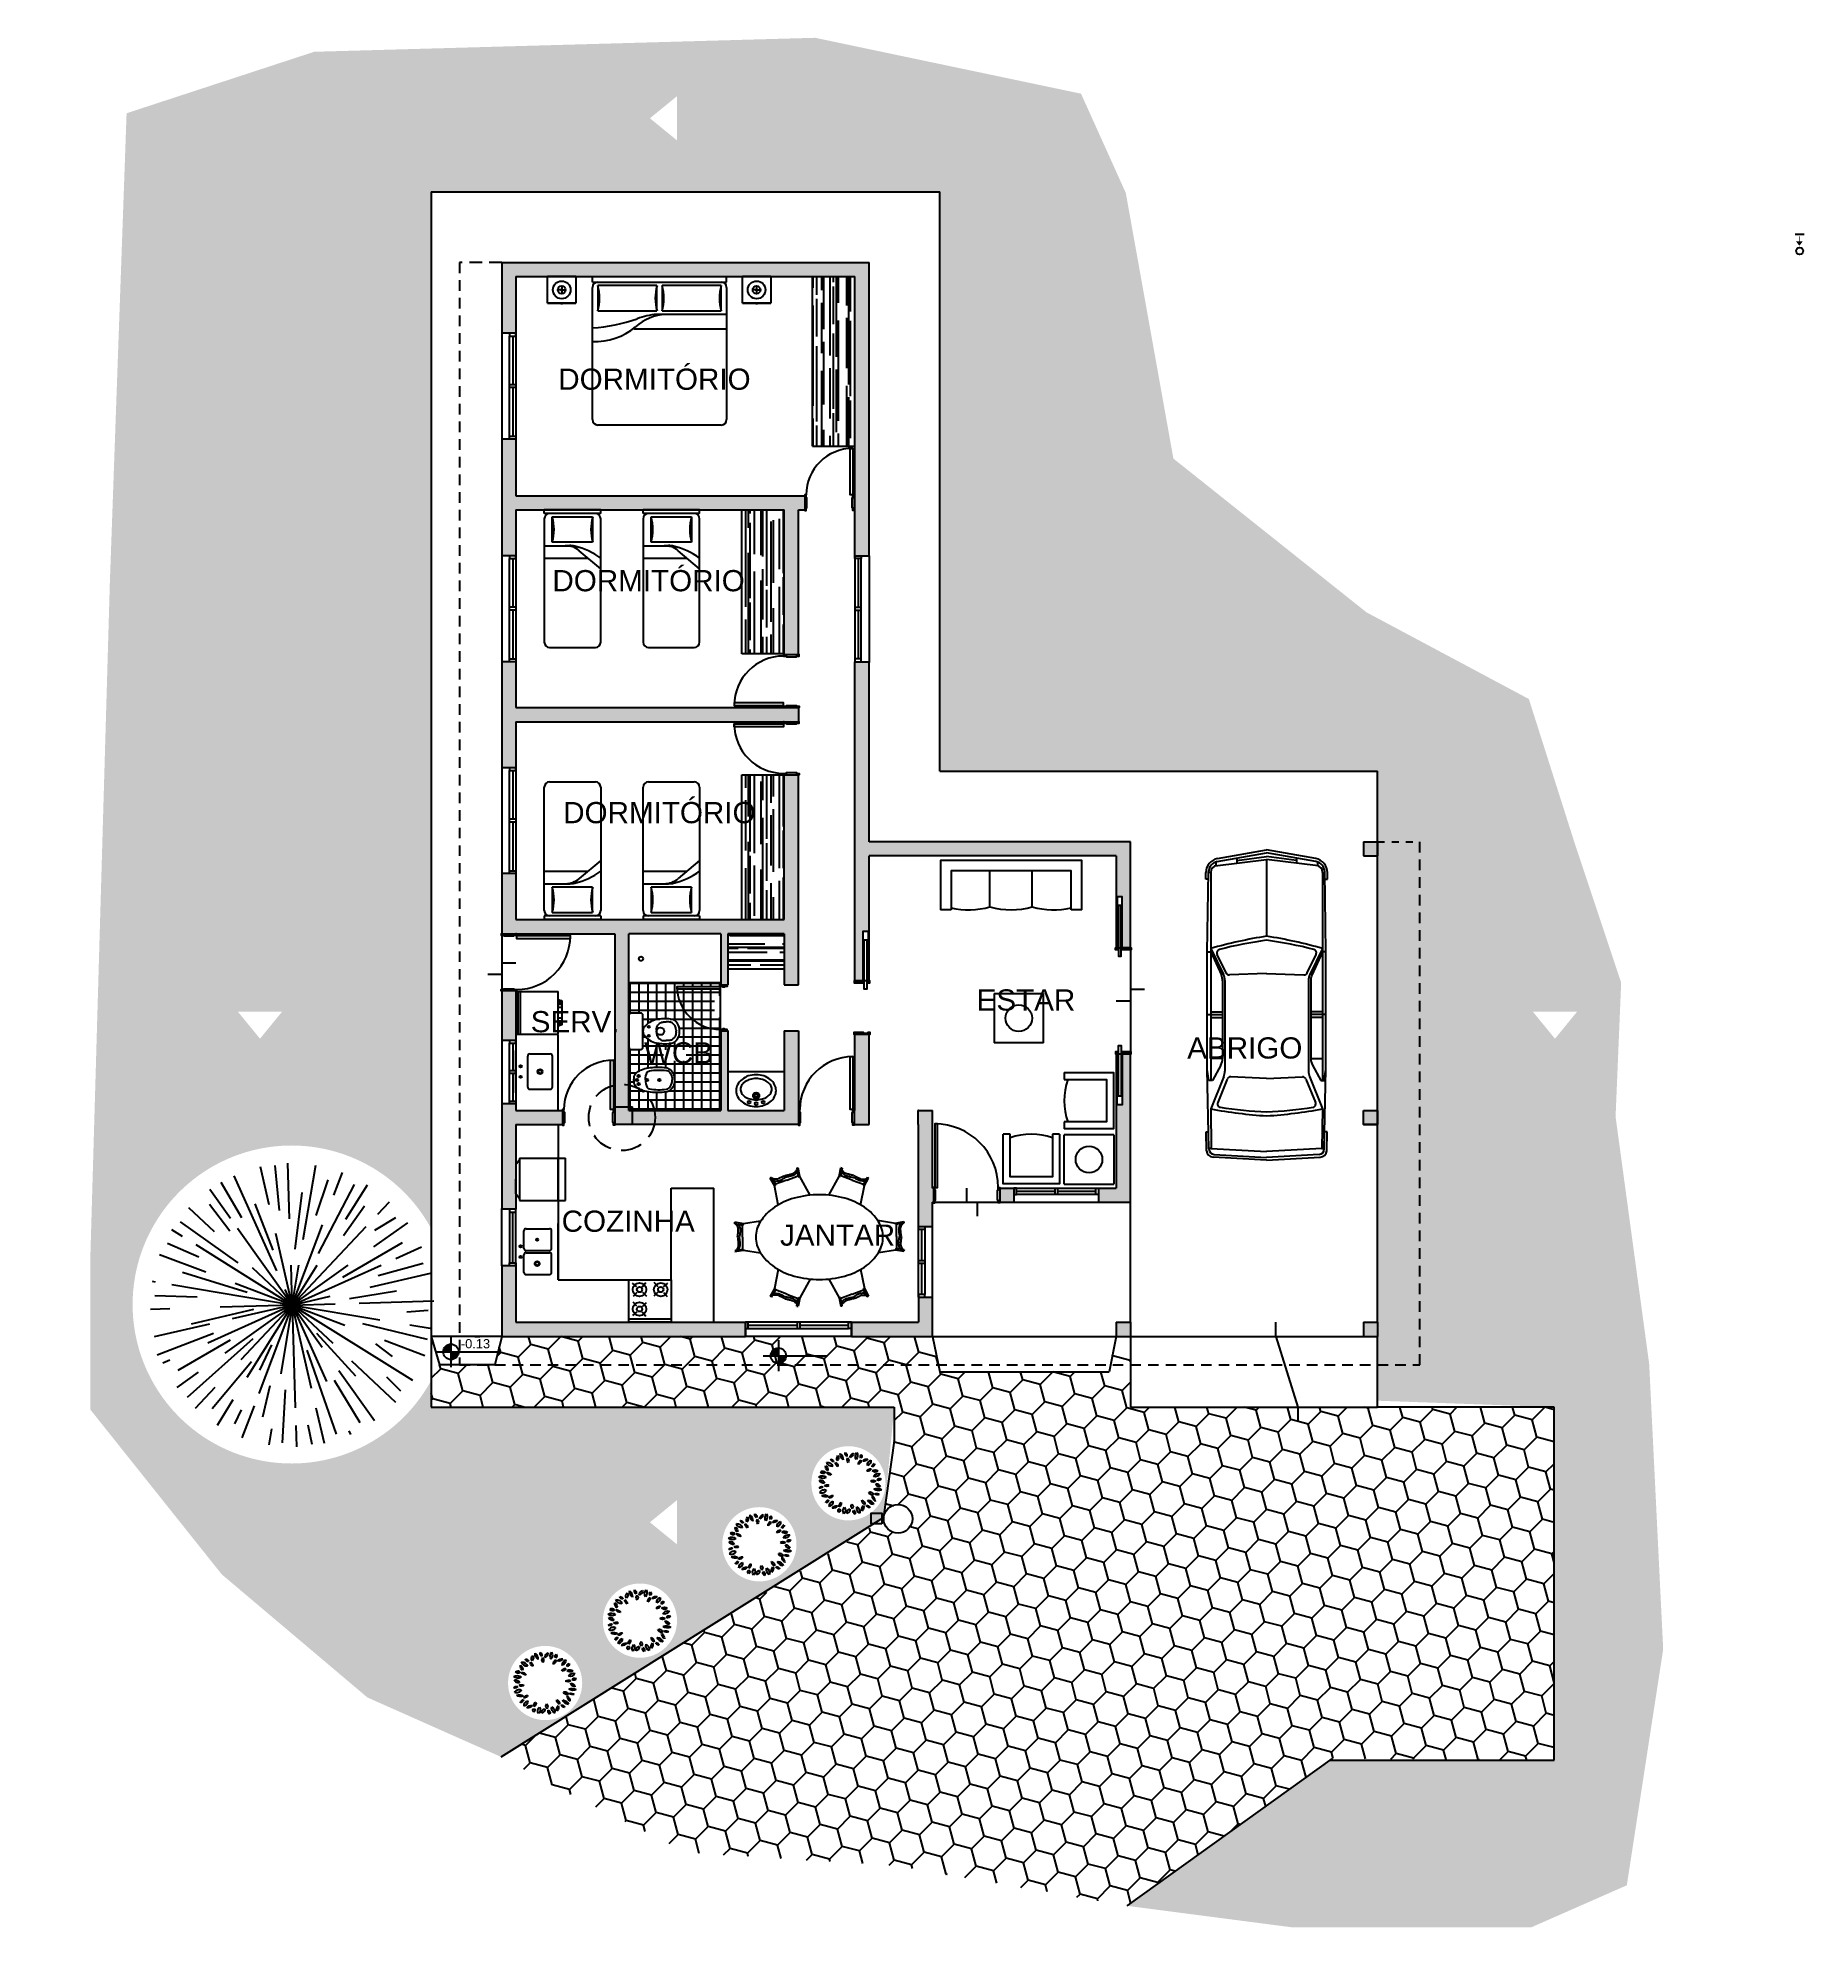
# Model space of a CAD drawing. Extents: x 418.1 to 443.1, y 239.5 to 266.2.
import ezdxf

# ---------------------------------------------------------------- set-up
doc = ezdxf.new("R2010")
doc.units = 0
doc.header["$LTSCALE"] = 0.6
doc.linetypes.add('ACAD_ISO02W100', pattern=[15, 12, -3])
doc.linetypes.add('HIDDEN', pattern=[0.375, 0.25, -0.125])
doc.layers.get('0').update_dxf_attribs({"linetype": 'CONTINUOUS'})
for name, color, linetype in [('GRISADOMURO', 142, 'CONTINUOUS'), ('PUNTA005', 151, 'CONTINUOUS'), ('PUNTA01', 150, 'CONTINUOUS'), ('PUNTA02', 4, 'CONTINUOUS'), ('PUNTA035', 96, 'CONTINUOUS'), ('PUNTA04', 3, 'CONTINUOUS'), ('PUNTA05', 190, 'CONTINUOUS'), ('TEXTO02', 41, 'CONTINUOUS')]:
    doc.layers.add(name, color=color, linetype=linetype)
doc.styles.get("Standard").update_dxf_attribs({"font": 'arial.ttf'})

msp = doc.modelspace()

# ---------------------------------------------------------------- texts
at = {"layer": 'PUNTA01', "insert": (424.07, 247.819, -0.846), "char_height": 0.13, "width": 0.89432, "attachment_point": 1}
msp.add_mtext('-0.13', dxfattribs=at)
at = {"layer": 'TEXTO02', "color": 0, "ltscale": 0.07}
for s, p in [('DORMITÓRIO', (425.449, 261.256)), ('DORMITÓRIO', (425.366, 258.404)), ('DORMITÓRIO', (425.519, 255.121)), ('ESTAR', (431.373, 252.469)), ('SERV.', (425.059, 252.162)), ('WCB', (426.663, 251.721)), ('ABRIGO', (434.355, 251.79)), ('COZINHA', (425.497, 249.338)), ('JANTAR', (428.589, 249.141))]:
    msp.add_text(s, height=0.3, dxfattribs=at).set_placement(p)

# ---------------------------------------------------------------- blocks, each defined once
blk = doc.blocks.new('EDPLS503')
blk.add_line((0.3, -0.05), (-0.3, -0.05))
at = {"color": 30}
for p, q in [((0.11, -0.225), (0.051, -0.278)), ((0.113, -0.147), (0.059, -0.088)), ((0.187, -0.228), (0.241, -0.287)), ((0.19, -0.15), (0.249, -0.097)), ((-0.19, -0.5), (-0.249, -0.553)), ((-0.187, -0.422), (-0.241, -0.363)), ((-0.113, -0.503), (-0.059, -0.562)), ((-0.11, -0.425), (-0.051, -0.372)), ((0.11, -0.425), (0.051, -0.372)), ((0.113, -0.503), (0.059, -0.562)), ((0.187, -0.422), (0.241, -0.363)), ((0.19, -0.5), (0.249, -0.553))]:
    blk.add_line(p, q, dxfattribs=at)
blk.add_lwpolyline([(0.3, 0), (0.3, -0.6), (-0.3, -0.6), (-0.3, 0), (0.3, 0)])
for centre in [(0.15, -0.188), (-0.15, -0.463), (0.15, -0.463)]:
    blk.add_circle(centre, 0.0957)
for centre in [(0.15, -0.188), (-0.15, -0.463), (0.15, -0.463)]:
    blk.add_circle(centre, 0.0375, dxfattribs=at)
blk = doc.blocks.new('SAPLS506')
blk.add_line((-0.006, -0.198), (0.007, -0.198))
blk.add_lwpolyline([(-0.257, -0.03), (-0.257, -0.168, 0.414214), (-0.227, -0.198), (-0.006, -0.198), (-0.018, -0.2, 0.160975), (-0.064, -0.222, 0.055228), (-0.125, -0.292, 0.087544), (-0.165, -0.386, 0.077711), (-0.172, -0.588, 0.145572), (-0.137, -0.666, 0.193023), (0.001, -0.716, 61.25604), (0.001, -0.716, 0.193023), (0.138, -0.666, 0.145572), (0.173, -0.588, 0.077711), (0.166, -0.386, 0.087544), (0.126, -0.292, 0.055228), (0.066, -0.222, 0.161493), (0.02, -0.2), (0.007, -0.198), (0.227, -0.198, 0.414214), (0.257, -0.168), (0.257, -0.03, 0.414214), (0.227, 0), (-0.227, 0, 0.414214)], format="xyb", close=True)
at = {"color": 30}
for points in [[(-0.014, -0.388), (-0.032, -0.389, 0.028747), (-0.06, -0.397, 0.052421), (-0.075, -0.403, 0.050041), (-0.091, -0.415, 0.040538), (-0.108, -0.434, 0.036304), (-0.124, -0.456, 0.08346), (-0.128, -0.467, 0.024812), (-0.129, -0.478, 0.009631), (-0.131, -0.504, 0.014344), (-0.132, -0.513, 0.009208), (-0.131, -0.527)], [(-0.014, -0.667), (-0.032, -0.666, -0.028747), (-0.06, -0.658, -0.052421), (-0.075, -0.652, -0.050041), (-0.091, -0.64, -0.040538), (-0.108, -0.621, -0.036304), (-0.124, -0.599, -0.08346), (-0.128, -0.588, -0.024812), (-0.129, -0.577, -0.009631), (-0.131, -0.551, -0.014344), (-0.132, -0.542, -0.009208), (-0.131, -0.528)], [(0.016, -0.388), (0.033, -0.389, -0.028747), (0.062, -0.397, -0.052421), (0.076, -0.403, -0.050041), (0.093, -0.415, -0.040538), (0.11, -0.434, -0.036304), (0.125, -0.456, -0.08346), (0.129, -0.467, -0.024812), (0.131, -0.478, -0.009631), (0.133, -0.504, -0.014344), (0.133, -0.513, -0.009208), (0.133, -0.527)], [(0.016, -0.667), (0.033, -0.666, 0.028747), (0.062, -0.658, 0.052421), (0.076, -0.652, 0.050041), (0.093, -0.64, 0.040538), (0.11, -0.621, 0.036304), (0.125, -0.599, 0.08346), (0.129, -0.588, 0.024812), (0.131, -0.577, 0.009631), (0.133, -0.551, 0.014344), (0.133, -0.542, 0.009208), (0.133, -0.528)]]:
    blk.add_lwpolyline(points, format="xyb", dxfattribs=at)
for points in [[(-0.014, -0.388), (0.001, -0.388)], [(0.016, -0.388), (0.001, -0.388)], [(-0.014, -0.667), (0.001, -0.667)], [(0.016, -0.667), (0.001, -0.667)]]:
    blk.add_lwpolyline(points, dxfattribs=at)
for centre, radius in [((-0.063, -0.283), 0.0141), ((0.001, -0.446), 0.0535), ((0.064, -0.283), 0.0141)]:
    blk.add_circle(centre, radius, dxfattribs=at)
blk = doc.blocks.new('EDPLS504')
for p, q in [((-0.576, -0.05), (-0.505, 0)), ((-0.505, 0), (-0.3, 0)), ((-0.095, 0), (-0.3, 0)), ((-0.024, -0.05), (-0.095, 0)), ((-0.6, -0.05), (-0.6, -0.7)), ((0, -0.05), (-0.6, -0.05)), ((0, -0.05), (0, -0.7)), ((-0.6, -0.6), (0, -0.6)), ((-0.6, -0.7), (0, -0.7))]:
    blk.add_line(p, q)
blk = doc.blocks.new('EDPLS505')
for p, q in [((-0.6, 0), (-0.6, -0.6)), ((0, 0), (-0.6, 0)), ((0, 0), (0, -0.6)), ((-0.6, -0.062), (0, -0.062)), ((-0.6, -0.6), (0, -0.6))]:
    blk.add_line(p, q)
at = {"color": 30}
for p, q in [((-0.6, -0.033), (0, -0.033)), ((-0.472, -0.651), (-0.472, -0.6)), ((-0.46, -0.651), (-0.46, -0.6)), ((-0.446, -0.651), (-0.446, -0.6)), ((-0.419, -0.651), (-0.419, -0.6)), ((-0.376, -0.651), (-0.376, -0.6)), ((-0.3, -0.651), (-0.3, -0.6)), ((-0.224, -0.651), (-0.224, -0.6)), ((-0.181, -0.651), (-0.181, -0.6)), ((-0.154, -0.651), (-0.154, -0.6)), ((-0.14, -0.651), (-0.14, -0.6)), ((-0.128, -0.651), (-0.128, -0.6))]:
    blk.add_line(p, q, dxfattribs=at)
blk.add_lwpolyline([(-0.488, -0.6), (-0.112, -0.6), (-0.128, -0.651), (-0.472, -0.651)], close=True, dxfattribs=at)
blk = doc.blocks.new('MHPLS012')
at = {"linetype": 'ByBlock'}
for p, q in [((-2.1, -0.874), (-2.1, 0.874)), ((-2.024, 0.95), (-0.152, 0.95)), ((-0.483, 0.874), (-0.483, 0.036)), ((-0.127, 0.874), (-0.483, 0.874)), ((-0.127, 0.036), (-0.127, 0.874)), ((-0.076, 0.95), (-0.076, -0.95)), ((-0.076, 0.95), (0, 0.95)), ((0, 0.95), (0, -0.95)), ((-0.737, 0.366), (-0.737, -0.95)), ((-0.533, 0.041), (-0.533, -0.95)), ((-0.483, 0.036), (-0.127, 0.036)), ((-0.483, -0.036), (-0.483, -0.874)), ((-0.127, -0.036), (-0.483, -0.036)), ((-0.127, -0.874), (-0.127, -0.036)), ((-0.152, -0.95), (-2.024, -0.95)), ((-0.483, -0.874), (-0.127, -0.874)), ((-0.076, -0.95), (0, -0.95))]:
    blk.add_line(p, q, dxfattribs=at)
for centre, radius, start, end in [((-2.024, 0.874), 0.0762, 90, 180), ((-0.019, 0.912), 0.898, 177.5673, 219.5461), ((1.615, 1.088), 2.343, 183.3665, 199.2534), ((-0.305, 1.483), 0.635, 253.7398, 286.2602), ((-0.152, 0.874), 0.0762, 0, 90), ((-1.227, -0.125), 0.694, 3.1663, 42.0658), ((-1.458, -0.029), 0.927, 4.2918, 21.7676), ((-0.305, -0.574), 0.635, 73.7398, 106.2602), ((-0.305, 0.574), 0.635, 253.7398, 286.2602), ((-2.024, -0.874), 0.0762, 180, 270), ((-0.305, -1.483), 0.635, 73.7398, 106.2602), ((-0.152, -0.874), 0.0762, 270, 0)]:
    blk.add_arc(centre, radius, start, end, dxfattribs=at)
blk = doc.blocks.new('MHPLS511')
at = {"linetype": 'Continuous'}
for p, q in [((-0.2, -0.375), (-0.2, 0)), ((-0.2, -0.375), (-0.2, 0)), ((0.2, 0), (-0.2, 0)), ((0.2, 0), (-0.2, 0)), ((0.175, 0), (0.175, 0)), ((0.2, 0), (0.2, -0.375)), ((0.2, 0), (0.2, -0.375)), ((-0.01, -0.187), (-0.055, -0.187)), ((0, -0.132), (0, -0.177)), ((0, -0.197), (0, -0.242)), ((0.01, -0.187), (0.055, -0.187)), ((-0.2, -0.375), (-0.2, -0.375)), ((-0.2, -0.375), (-0.2, -0.375)), ((0.2, -0.375), (-0.2, -0.375)), ((-0.2, -0.375), (0.2, -0.375)), ((0.2, -0.375), (-0.2, -0.375)), ((-0.011, -0.378), (-0.011, -0.375)), ((-0.011, -0.378), (-0.011, -0.375)), ((-0.011, -0.375), (-0.011, -0.378)), ((-0.011, -0.378), (-0.01, -0.378)), ((-0.01, -0.378), (-0.011, -0.378)), ((-0.011, -0.378), (-0.01, -0.378)), ((-0.011, -0.378), (-0.011, -0.378)), ((-0.011, -0.378), (-0.011, -0.378)), ((-0.011, -0.378), (-0.011, -0.378)), ((-0.011, -0.378), (-0.011, -0.378)), ((-0.011, -0.378), (-0.011, -0.378)), ((-0.011, -0.378), (-0.011, -0.378)), ((-0.01, -0.378), (-0.01, -0.375)), ((-0.01, -0.378), (-0.01, -0.375)), ((-0.009, -0.378), (-0.01, -0.378)), ((-0.01, -0.378), (-0.009, -0.378)), ((-0.01, -0.378), (-0.01, -0.378)), ((-0.01, -0.378), (-0.01, -0.378)), ((-0.009, -0.378), (-0.009, -0.375)), ((-0.008, -0.378), (-0.009, -0.378)), ((-0.009, -0.378), (-0.008, -0.378)), ((-0.008, -0.378), (-0.008, -0.375)), ((-0.006, -0.378), (-0.008, -0.378)), ((-0.008, -0.378), (-0.006, -0.378)), ((-0.006, -0.378), (-0.006, -0.375)), ((-0.005, -0.378), (-0.006, -0.378)), ((-0.006, -0.378), (-0.005, -0.378)), ((-0.005, -0.378), (-0.005, -0.375)), ((-0.003, -0.378), (-0.005, -0.378)), ((-0.005, -0.378), (-0.003, -0.378)), ((-0.003, -0.378), (-0.003, -0.375)), ((-0.002, -0.378), (-0.003, -0.378)), ((-0.003, -0.378), (-0.002, -0.378)), ((-0.002, -0.378), (-0.002, -0.375)), ((0, -0.378), (-0.002, -0.378)), ((-0.002, -0.378), (0, -0.378)), ((0, -0.378), (0, -0.375)), ((0.001, -0.378), (0, -0.378)), ((0, -0.378), (0.001, -0.378)), ((0.001, -0.378), (0.001, -0.375)), ((0.003, -0.378), (0.001, -0.378)), ((0.001, -0.378), (0.003, -0.378)), ((0.003, -0.378), (0.003, -0.375)), ((0.004, -0.378), (0.003, -0.378)), ((0.003, -0.378), (0.004, -0.378)), ((0.004, -0.378), (0.004, -0.375)), ((0.006, -0.378), (0.004, -0.378)), ((0.004, -0.378), (0.006, -0.378)), ((0.006, -0.378), (0.006, -0.375)), ((0.007, -0.378), (0.006, -0.378)), ((0.006, -0.378), (0.007, -0.378)), ((0.007, -0.378), (0.007, -0.375)), ((0.008, -0.378), (0.007, -0.378)), ((0.007, -0.378), (0.008, -0.378)), ((0.008, -0.378), (0.008, -0.375)), ((0.009, -0.378), (0.008, -0.378)), ((0.008, -0.378), (0.009, -0.378)), ((0.009, -0.378), (0.009, -0.375)), ((0.01, -0.378), (0.009, -0.378)), ((0.009, -0.378), (0.01, -0.378)), ((0.01, -0.378), (0.01, -0.375)), ((0.01, -0.378), (0.01, -0.375)), ((0.01, -0.378), (0.011, -0.378)), ((0.011, -0.378), (0.01, -0.378)), ((0.01, -0.378), (0.011, -0.378)), ((0.01, -0.378), (0.01, -0.378)), ((0.01, -0.378), (0.01, -0.378)), ((0.01, -0.378), (0.01, -0.378)), ((0.011, -0.375), (0.011, -0.375)), ((0.011, -0.375), (0.011, -0.378)), ((0.011, -0.378), (0.011, -0.375)), ((0.011, -0.378), (0.011, -0.378)), ((0.011, -0.378), (0.011, -0.378))]:
    blk.add_line(p, q, dxfattribs=at)
for radius in [0.125, 0.055, 0.01]:
    blk.add_circle((0, -0.187), radius, dxfattribs=at)
blk = doc.blocks.new('MHPLS045')
for p, q in [((-0.679, 0.845), (-0.697, 0.835)), ((-0.637, 0.729), (-0.697, 0.835)), ((-0.673, 0.835), (-0.691, 0.825)), ((-0.679, 0.845), (-0.619, 0.739)), ((-0.462, 0.807), (-0.624, 0.748)), ((-0.462, 0.807), (-0.301, 0.866)), ((-0.321, 0.975), (-0.301, 0.979)), ((-0.321, 0.975), (-0.299, 0.855)), ((-0.319, 0.964), (-0.299, 0.968)), ((-0.279, 0.86), (-0.301, 0.979)), ((-0.299, 0.855), (-0.279, 0.86)), ((-0.133, 0.593), (-0.279, 0.86)), ((0.134, 0.594), (0.279, 0.86)), ((0.279, 0.86), (0.301, 0.979)), ((0.299, 0.855), (0.279, 0.86)), ((0.321, 0.975), (0.299, 0.855)), ((0.319, 0.964), (0.299, 0.968)), ((0.321, 0.975), (0.301, 0.979)), ((0.462, 0.807), (0.301, 0.866)), ((0.462, 0.807), (0.624, 0.748)), ((0.679, 0.845), (0.619, 0.739)), ((0.637, 0.729), (0.697, 0.835)), ((0.673, 0.835), (0.691, 0.825)), ((0.679, 0.845), (0.697, 0.835)), ((-0.619, 0.739), (-0.637, 0.729)), ((-0.583, 0.459), (-0.637, 0.729)), ((0.582, 0.455), (0.637, 0.729)), ((0.619, 0.739), (0.637, 0.729)), ((-1.2, 0.19), (-1.197, 0.21)), ((-1.2, 0.19), (-1.08, 0.17)), ((-1.077, 0.19), (-1.197, 0.21)), ((-1.189, 0.188), (-1.186, 0.209)), ((-1.09, 0), (-1.091, 0.172)), ((-1.09, 0), (-1.091, -0.172)), ((-1.08, 0.17), (-1.077, 0.19)), ((-0.833, 0.228), (-1.077, 0.19)), ((0.822, 0.24), (1.077, 0.2)), ((1.077, 0.2), (1.197, 0.22)), ((1.08, 0.18), (1.077, 0.2)), ((1.2, 0.2), (1.08, 0.18)), ((1.09, 0.01), (1.091, 0.182)), ((1.09, 0.01), (1.091, -0.162)), ((1.189, 0.198), (1.186, 0.219)), ((1.2, 0.2), (1.197, 0.22)), ((-1.2, -0.19), (-1.08, -0.17)), ((-1.077, -0.19), (-1.197, -0.21)), ((-1.08, -0.17), (-1.077, -0.19)), ((-0.833, -0.228), (-1.077, -0.19)), ((0.838, -0.217), (1.077, -0.18)), ((1.08, -0.16), (1.077, -0.18)), ((1.077, -0.18), (1.197, -0.2)), ((1.2, -0.18), (1.08, -0.16)), ((1.189, -0.178), (1.186, -0.199)), ((1.2, -0.18), (1.197, -0.2)), ((-0.583, -0.459), (-0.637, -0.729)), ((0.582, -0.455), (0.637, -0.729)), ((-0.637, -0.729), (-0.697, -0.835)), ((-0.679, -0.845), (-0.619, -0.739)), ((-0.619, -0.739), (-0.637, -0.729)), ((-0.462, -0.807), (-0.624, -0.748)), ((-0.133, -0.593), (-0.279, -0.86)), ((0.134, -0.594), (0.279, -0.86)), ((0.462, -0.807), (0.624, -0.748)), ((0.619, -0.739), (0.637, -0.729)), ((0.679, -0.845), (0.619, -0.739)), ((0.637, -0.729), (0.697, -0.835)), ((-0.679, -0.845), (-0.697, -0.835)), ((-0.673, -0.835), (-0.691, -0.825)), ((-0.462, -0.807), (-0.301, -0.866)), ((-0.321, -0.975), (-0.299, -0.855)), ((-0.321, -0.975), (-0.301, -0.979)), ((-0.319, -0.964), (-0.299, -0.968)), ((-0.279, -0.86), (-0.301, -0.979)), ((-0.299, -0.855), (-0.279, -0.86)), ((0.299, -0.855), (0.279, -0.86)), ((0.279, -0.86), (0.301, -0.979)), ((0.321, -0.975), (0.299, -0.855)), ((0.319, -0.964), (0.299, -0.968)), ((0.462, -0.807), (0.301, -0.866)), ((0.321, -0.975), (0.301, -0.979)), ((0.673, -0.835), (0.691, -0.825)), ((0.679, -0.845), (0.697, -0.835))]:
    blk.add_line(p, q)
for points in [[(-0.486, 0.872, -0.007157), (-0.514, 0.857, -0.011435), (-0.532, 0.849, -0.004075), (-0.577, 0.828, -0.019821), (-0.586, 0.824, -0.057847), (-0.593, 0.822, -0.014528), (-0.624, 0.82, -0.056433), (-0.642, 0.821, -0.038355), (-0.668, 0.827)], [(-0.656, 0.803, 0.042827), (-0.632, 0.796, 0.06427), (-0.615, 0.794, 0.017763), (-0.586, 0.797, 0.052258), (-0.577, 0.799, 0.025396), (-0.565, 0.803, 0.00665), (-0.522, 0.823, 0.018622), (-0.505, 0.833, 0.011644), (-0.478, 0.849)], [(-0.486, 0.872, 0.007157), (-0.455, 0.879, 0.011435), (-0.436, 0.883, 0.004075), (-0.389, 0.896, 0.019821), (-0.379, 0.899, 0.057847), (-0.372, 0.903, 0.014528), (-0.347, 0.92, 0.056433), (-0.334, 0.933, 0.038355), (-0.318, 0.955)], [(-0.312, 0.928, -0.042827), (-0.326, 0.907, -0.06427), (-0.338, 0.895, -0.017763), (-0.361, 0.879, -0.052258), (-0.37, 0.874, -0.025396), (-0.381, 0.87, -0.00665), (-0.427, 0.858, -0.018622), (-0.446, 0.854, -0.011644), (-0.477, 0.849)], [(0.312, 0.928, 0.042827), (0.326, 0.907, 0.06427), (0.338, 0.895, 0.017763), (0.361, 0.879, 0.052258), (0.37, 0.874, 0.025396), (0.381, 0.87, 0.00665), (0.427, 0.858, 0.018622), (0.446, 0.854, 0.011644), (0.477, 0.849)], [(0.486, 0.872, -0.007157), (0.455, 0.879, -0.011435), (0.436, 0.883, -0.004075), (0.389, 0.896, -0.019821), (0.379, 0.899, -0.057847), (0.372, 0.903, -0.014528), (0.347, 0.92, -0.056433), (0.334, 0.933, -0.038355), (0.318, 0.955)], [(0.656, 0.803, -0.042827), (0.632, 0.796, -0.06427), (0.615, 0.794, -0.017763), (0.586, 0.797, -0.052258), (0.577, 0.799, -0.025396), (0.565, 0.803, -0.00665), (0.522, 0.823, -0.018622), (0.505, 0.833, -0.011644), (0.478, 0.849)], [(0.486, 0.872, 0.007157), (0.514, 0.857, 0.011435), (0.532, 0.849, 0.004075), (0.577, 0.828, 0.019821), (0.586, 0.824, 0.057847), (0.593, 0.822, 0.014528), (0.624, 0.82, 0.056433), (0.642, 0.821, 0.038355), (0.668, 0.827)], [(-1.16, 0, 0.007157), (-1.155, 0.031, 0.011435), (-1.153, 0.051, 0.004075), (-1.149, 0.1, 0.019821), (-1.149, 0.11, 0.057847), (-1.149, 0.118, 0.014528), (-1.157, 0.147, 0.056433), (-1.165, 0.164, 0.038355), (-1.18, 0.186)], [(-1.16, 0, -0.007157), (-1.155, -0.031, -0.011435), (-1.153, -0.051, -0.004075), (-1.149, -0.1, -0.019821), (-1.149, -0.11, -0.057847), (-1.149, -0.118, -0.014528), (-1.157, -0.147, -0.056433), (-1.165, -0.164, -0.038355), (-1.18, -0.186)], [(-1.153, 0.183, -0.042827), (-1.138, 0.163, -0.06427), (-1.131, 0.147, -0.017763), (-1.123, 0.12, -0.052258), (-1.122, 0.11, -0.025396), (-1.122, 0.098, -0.00665), (-1.126, 0.051, -0.018622), (-1.129, 0.031, -0.011644), (-1.135, 0)], [(1.153, 0.193, 0.042827), (1.138, 0.173, 0.06427), (1.131, 0.157, 0.017763), (1.123, 0.13, 0.052258), (1.122, 0.12, 0.025396), (1.122, 0.108, 0.00665), (1.126, 0.061, 0.018622), (1.129, 0.041, 0.011644), (1.135, 0.01)], [(1.153, -0.173, -0.042827), (1.138, -0.153, -0.06427), (1.131, -0.137, -0.017763), (1.123, -0.11, -0.052258), (1.122, -0.1, -0.025396), (1.122, -0.088, -0.00665), (1.126, -0.041, -0.018622), (1.129, -0.021, -0.011644), (1.135, 0.01)], [(1.16, 0.01, -0.007157), (1.155, 0.041, -0.011435), (1.153, 0.061, -0.004075), (1.149, 0.11, -0.019821), (1.149, 0.12, -0.057847), (1.149, 0.128, -0.014528), (1.157, 0.157, -0.056433), (1.165, 0.174, -0.038355), (1.18, 0.196)], [(1.16, 0.01, 0.007157), (1.155, -0.021, 0.011435), (1.153, -0.041, 0.004075), (1.149, -0.09, 0.019821), (1.149, -0.1, 0.057847), (1.149, -0.108, 0.014528), (1.157, -0.137, 0.056433), (1.165, -0.154, 0.038355), (1.18, -0.176)], [(-1.153, -0.183, 0.042827), (-1.138, -0.163, 0.06427), (-1.131, -0.147, 0.017763), (-1.123, -0.12, 0.052258), (-1.122, -0.11, 0.025396), (-1.122, -0.098, 0.00665), (-1.126, -0.051, 0.018622), (-1.129, -0.031, 0.011644), (-1.135, 0)], [(-0.656, -0.803, -0.042827), (-0.632, -0.796, -0.06427), (-0.615, -0.794, -0.017763), (-0.586, -0.797, -0.052258), (-0.577, -0.799, -0.025396), (-0.565, -0.803, -0.00665), (-0.522, -0.823, -0.018622), (-0.505, -0.833, -0.011644), (-0.478, -0.849)], [(0.656, -0.803, 0.042827), (0.632, -0.796, 0.06427), (0.615, -0.794, 0.017763), (0.586, -0.797, 0.052258), (0.577, -0.799, 0.025396), (0.565, -0.803, 0.00665), (0.522, -0.823, 0.018622), (0.505, -0.833, 0.011644), (0.478, -0.849)], [(-0.486, -0.872, 0.007157), (-0.514, -0.857, 0.011435), (-0.532, -0.849, 0.004075), (-0.577, -0.828, 0.019821), (-0.586, -0.824, 0.057847), (-0.593, -0.822, 0.014528), (-0.624, -0.82, 0.056433), (-0.642, -0.821, 0.038355), (-0.668, -0.827)], [(-0.486, -0.872, -0.007157), (-0.455, -0.879, -0.011435), (-0.436, -0.883, -0.004075), (-0.389, -0.896, -0.019821), (-0.379, -0.899, -0.057847), (-0.372, -0.903, -0.014528), (-0.347, -0.92, -0.056433), (-0.334, -0.933, -0.038355), (-0.318, -0.955)], [(-0.312, -0.928, 0.042827), (-0.326, -0.907, 0.06427), (-0.338, -0.895, 0.017763), (-0.361, -0.879, 0.052258), (-0.37, -0.874, 0.025396), (-0.381, -0.87, 0.00665), (-0.427, -0.858, 0.018622), (-0.446, -0.854, 0.011644), (-0.477, -0.849)], [(0.312, -0.928, -0.042827), (0.326, -0.907, -0.06427), (0.338, -0.895, -0.017763), (0.361, -0.879, -0.052258), (0.37, -0.874, -0.025396), (0.381, -0.87, -0.00665), (0.427, -0.858, -0.018622), (0.446, -0.854, -0.011644), (0.477, -0.849)], [(0.486, -0.872, 0.007157), (0.455, -0.879, 0.011435), (0.436, -0.883, 0.004075), (0.389, -0.896, 0.019821), (0.379, -0.899, 0.057847), (0.372, -0.903, 0.014528), (0.347, -0.92, 0.056433), (0.334, -0.933, 0.038355), (0.318, -0.955)], [(0.486, -0.872, -0.007157), (0.514, -0.857, -0.011435), (0.532, -0.849, -0.004075), (0.577, -0.828, -0.019821), (0.586, -0.824, -0.057847), (0.593, -0.822, -0.014528), (0.624, -0.82, -0.056433), (0.642, -0.821, -0.038355), (0.668, -0.827)]]:
    blk.add_lwpolyline(points, format="xyb")
blk.add_lwpolyline([(-0.9, 0, 0.139889), (-0.838, -0.216, 0.107118), (-0.636, -0.424, 0.079812), (-0.358, -0.551, 0.067459), (0, -0.6, 0.067459), (0.358, -0.551, 0.079812), (0.636, -0.424, 0.107118), (0.838, -0.216, 0.139889), (0.9, 0, 0.139889), (0.838, 0.216, 0.107118), (0.636, 0.424, 0.079812), (0.358, 0.551, 0.067459), (0, 0.6, 0.067459), (-0.358, 0.551, 0.079812), (-0.636, 0.424, 0.107118), (-0.838, 0.216, 0.139889)], format="xyb", close=True)
blk = doc.blocks.new('MHPLS508')
for p, q in [((-0.7, 0), (-0.7, -0.7)), ((-0.7, 0), (0, 0)), ((0, -0.7), (0, 0)), ((0, -0.7), (-0.7, -0.7))]:
    blk.add_line(p, q)
blk.add_circle((-0.35, -0.35), 0.188)
blk = doc.blocks.new('MHPLS514')
for p, q in [((-0.3, -0.65), (-0.3, -0.1)), ((-0.4, -0.7), (-0.3, -0.7)), ((0.3, -0.7), (0.4, -0.7))]:
    blk.add_line(p, q)
for points in [[(-0.4, -0.7), (-0.4, 0), (0.4, 0), (0.4, -0.7)], [(-0.3, -0.7), (-0.3, -0.1), (0.3, -0.1), (0.3, -0.7)]]:
    blk.add_lwpolyline(points)
blk.add_arc((0, 0.225), 0.925, 251.0754, 288.9246)
blk = doc.blocks.new('MHPLS515')
for p, q in [((-0.3, -0.657), (-0.3, -0.15)), ((0.3, -0.657), (0.3, -0.15)), ((-0.85, -0.7), (-1, -0.7)), ((1, -0.7), (0.85, -0.7))]:
    blk.add_line(p, q)
for points in [[(1, -0.7), (1, 0), (-1, 0), (-1, -0.7)], [(0.85, -0.7), (0.85, -0.15), (-0.85, -0.15), (-0.85, -0.7)]]:
    blk.add_lwpolyline(points)
for centre, start, end in [((-0.6, 0.358), 256.338, 286.4652), ((0, 0.358), 253.5348, 286.4652), ((0.6, 0.358), 253.5348, 283.662)]:
    blk.add_arc(centre, 1.058, start, end)
blk = doc.blocks.new('AUPLS502')
for p, q in [((-0.887, 0.84), (-2.021, 0.822)), ((-2.012, 0.792), (-2.013, 0.822)), ((-1.918, 0.861), (-2.01, 0.861)), ((-1.918, 0.824), (-1.918, 0.861)), ((0.777, 0.84), (-0.887, 0.84)), ((-0.887, 0.84), (-0.887, 0.792)), ((0, 0.84), (0, 0.624)), ((1.901, 0.817), (0.777, 0.84)), ((0.935, 0.816), (0.777, 0.84)), ((0.935, 0.768), (0.935, 0.816)), ((1.66, 0.856), (1.66, 0.823)), ((1.929, 0.853), (1.66, 0.856)), ((1.896, 0.783), (1.897, 0.817)), ((-2.208, 0.697), (-2.333, 0)), ((-2.166, 0.698), (-2.289, 0)), ((-2.108, 0.731), (-2.197, 0)), ((-2.162, 0.72), (-2.109, 0.72)), ((-2.012, 0.792), (0.935, 0.792)), ((-0.935, 0.792), (-0.569, 0.612)), ((-0.887, 0.792), (-0.557, 0.64)), ((-0.589, 0.574), (-0.853, 0.7)), ((-0.481, 0.592), (0.8, 0.592)), ((-0.478, 0.624), (0.62, 0.624)), ((-0.04, 0.792), (-0.04, 0.624)), ((0.04, 0.792), (0.04, 0.624)), ((0.62, 0.624), (0.62, 0.792)), ((0.716, 0.648), (0.935, 0.768)), ((0.875, 0.606), (1.334, 0.792)), ((0.912, 0.557), (1.244, 0.692)), ((1.334, 0.792), (1.896, 0.783)), ((1.896, 0.783), (1.938, 0)), ((1.979, 0.742), (2.022, 0)), ((2.062, 0), (2.019, 0.759)), ((-2.181, 0.422), (-2.24, 0)), ((-2.214, 0.424), (-2.146, 0.424)), ((-0.583, 0), (-0.561, 0.527)), ((0.903, 0), (0.881, 0.509)), ((-2.197, 0), (-1.11, 0)), ((-2.208, -0.697), (-2.333, 0)), ((-2.166, -0.698), (-2.289, 0)), ((-2.181, -0.422), (-2.24, 0)), ((-2.108, -0.731), (-2.197, 0)), ((-0.583, 0), (-0.561, -0.527)), ((0.903, 0), (0.881, -0.509)), ((1.896, -0.783), (1.938, 0)), ((1.979, -0.742), (2.022, 0)), ((2.062, 0), (2.019, -0.759)), ((-2.214, -0.424), (-2.146, -0.424)), ((-2.162, -0.72), (-2.109, -0.72)), ((-2.012, -0.792), (-2.013, -0.822)), ((-2.012, -0.792), (0.935, -0.792)), ((-0.935, -0.792), (-0.569, -0.612)), ((-0.887, -0.792), (-0.557, -0.64)), ((-0.887, -0.84), (-0.887, -0.792)), ((-0.589, -0.574), (-0.853, -0.7)), ((-0.481, -0.592), (0.8, -0.592)), ((-0.478, -0.624), (0.62, -0.624)), ((-0.04, -0.792), (-0.04, -0.624)), ((0, -0.84), (0, -0.624)), ((0.04, -0.792), (0.04, -0.624)), ((0.62, -0.624), (0.62, -0.792)), ((0.716, -0.648), (0.935, -0.768)), ((0.875, -0.606), (1.334, -0.792)), ((0.912, -0.557), (1.244, -0.692)), ((0.935, -0.768), (0.935, -0.816)), ((1.334, -0.792), (1.896, -0.783)), ((1.896, -0.783), (1.897, -0.817)), ((-0.887, -0.84), (-2.021, -0.822)), ((-1.918, -0.861), (-2.01, -0.861)), ((-1.918, -0.824), (-1.918, -0.861)), ((0.777, -0.84), (-0.887, -0.84)), ((0.935, -0.816), (0.777, -0.84)), ((1.901, -0.817), (0.777, -0.84)), ((1.66, -0.856), (1.66, -0.823)), ((1.929, -0.853), (1.66, -0.856))]:
    blk.add_line(p, q)
for centre, radius, start, end in [((-2.011, 0.661), 0.2, 89.6059, 169.7934), ((-2.018, 0.672), 0.15, 90.8772, 169.9992), ((1.9, 0.737), 0.08, 3.2191, 89.3245), ((1.919, 0.753), 0.1, 3.1608, 84.5613), ((-2.012, 0.692), 0.1, 90, 173.024), ((5.513, -1.046), 6.705, 164.0955, 171.0276), ((5.542, -0.95), 6.664, 165.9376, 171.8019), ((-0.874, 0.655), 0.05, 64.4236, 163.8009), ((-0.611, 0.529), 0.05, 357.5478, 64.4236), ((-0.481, 0.792), 0.2, 243.8694, 270), ((-0.478, 0.824), 0.2, 246.7861, 270), ((0.62, 0.824), 0.2, 270, 298.6282), ((0.8, 0.792), 0.2, 270, 291.9752), ((0.93, 0.511), 0.05, 112.1811, 182.5243), ((1.263, 0.646), 0.05, 13.1488, 112.1811), ((-5.098, -0.32), 6.484, 2.8274, 8.6702), ((-5.048, -0.408), 6.494, 3.6062, 10.6501), ((5.513, 1.046), 6.705, 188.9724, 195.9045), ((5.542, 0.95), 6.664, 188.1981, 194.0624), ((-5.098, 0.32), 6.484, 351.3298, 357.1726), ((-5.048, 0.408), 6.494, 349.3499, 356.3938), ((-0.611, -0.529), 0.05, 295.5764, 2.4522), ((0.93, -0.511), 0.05, 177.4757, 247.8189), ((-2.011, -0.661), 0.2, 190.2066, 270.3941), ((-2.018, -0.672), 0.15, 190.0008, 269.1228), ((-2.012, -0.692), 0.1, 186.976, 270), ((-0.874, -0.655), 0.05, 196.1991, 295.5764), ((-0.481, -0.792), 0.2, 90, 116.1306), ((-0.478, -0.824), 0.2, 90, 113.2139), ((0.62, -0.824), 0.2, 61.3718, 90), ((0.8, -0.792), 0.2, 68.0248, 90), ((1.263, -0.646), 0.05, 247.8189, 346.8512), ((1.9, -0.737), 0.08, 270.6755, 356.7809), ((1.919, -0.753), 0.1, 275.4387, 356.8392)]:
    blk.add_arc(centre, radius, start, end)
blk = doc.blocks.new('LUPLS027')
at = {"color": 0, "linetype": 'ByBlock'}
for p, q in [((0.076, 0.013), (0.102, 0.013)), ((0.076, -0.013), (0.102, -0.013))]:
    blk.add_line(p, q, dxfattribs=at)
blk.add_lwpolyline([(0.076, -0.076), (-0.076, -0.076), (-0.076, 0.076), (0.076, 0.076)], close=True, dxfattribs=at)
blk.add_circle((0.305, 0), 0.203, dxfattribs=at)
blk = doc.blocks.new('ARPLS505')
for p, q in [((-0.0724, 0.3668), (-0.0968, 0.4893)), ((-0.0502, 0.4977), (-0.0353, 0.3534)), ((0.0012, 0.1297), (0.0012, 0.499)), ((0.0721, 0.3536), (0.0991, 0.4893)), ((0.1478, 0.4722), (0.0967, 0.3208)), ((-0.253, 0.3775), (-0.2777, 0.4144)), ((-0.2396, 0.4291), (-0.1133, 0.2125)), ((-0.1435, 0.3463), (-0.1909, 0.4608)), ((-0.1195, 0.4433), (-0.0924, 0.3279)), ((0.1179, 0.2789), (0.1932, 0.4608)), ((0.132, 0.193), (0.28, 0.4144)), ((-0.2303, 0.2286), (-0.3537, 0.352)), ((-0.3117, 0.3785), (-0.2306, 0.2886)), ((0.0277, 0.3785), (0.0187, 0.2021)), ((0.1959, 0.3463), (0.0907, 0.1732)), ((0.2979, 0.3497), (0.2077, 0.2522)), ((0.2956, 0.2915), (0.356, 0.352)), ((-0.4073, 0.27), (-0.4161, 0.2759)), ((0.0012, -0.0029), (-0.2217, 0.3306)), ((0.0012, -0.0029), (-0.0638, 0.3237)), ((0.3762, 0.2957), (0.1597, 0.126)), ((0.2992, 0.1963), (0.4184, 0.2759)), ((-0.4287, 0.2272), (-0.2936, 0.1623)), ((0.0012, -0.0029), (-0.3579, 0.237)), ((-0.3054, 0.2631), (-0.1254, 0.1046)), ((0.0012, -0.0029), (0.0518, 0.2516)), ((0.0012, -0.0029), (0.2156, 0.2115)), ((0.2679, 0.1477), (0.379, 0.2125)), ((-0.3998, 0.1632), (-0.4625, 0.1892)), ((0.0012, -0.0029), (-0.1513, 0.1496)), ((0.0012, -0.0029), (-0.0726, 0.1752)), ((0.0012, -0.0029), (0.354, 0.1433)), ((0.4091, 0.1661), (0.4648, 0.1892)), ((-0.2933, 0.0557), (-0.4911, 0.095)), ((-0.3507, 0.0829), (-0.1286, 0.0394)), ((0.0012, -0.0029), (-0.2345, 0.0947)), ((0.0012, -0.0029), (0.0555, 0.1282)), ((0.0012, -0.0029), (0.0805, 0.1159)), ((0.0012, -0.0029), (0.1396, 0.0896)), ((0.3494, 0.0664), (0.4934, 0.095)), ((0.3762, 0.1189), (0.4632, 0.1297)), ((-0.5066, 0.0323), (-0.2936, 0.0214)), ((0.0012, -0.0029), (-0.2132, 0.0397)), ((0.0012, -0.0029), (0.0012, 0.0574)), ((0.0012, -0.0029), (0.2399, 0.0446)), ((0.2049, 0.0143), (0.4483, 0.0394)), ((-0.4736, -0.0029), (-0.5007, -0.0029)), ((-0.4708, -0.1479), (-0.1735, -0.0543)), ((-0.4617, -0.0472), (-0.2487, -0.0254)), ((0.0012, -0.0029), (-0.3267, -0.0029)), ((0.0012, -0.0029), (-0.2858, -0.06)), ((0.0012, -0.0029), (-0.2503, -0.1709)), ((0.0012, -0.0029), (-0.2441, -0.1045)), ((0.0012, -0.0029), (-0.235, -0.2391)), ((0.0012, -0.0029), (-0.1381, -0.3391)), ((0.0012, -0.0029), (-0.1361, -0.2083)), ((0.0012, -0.0029), (-0.0576, -0.2982)), ((0.0012, -0.0029), (0.1365, -0.0298)), ((0.0012, -0.0029), (0.1418, -0.0612)), ((0.0012, -0.0029), (0.1424, -0.1441)), ((0.0012, -0.0029), (0.0369, -0.1827)), ((0.0012, -0.0029), (0.0765, -0.1849)), ((0.0012, -0.0029), (0.28, -0.4202)), ((0.0012, -0.0029), (0.3459, -0.0029)), ((0.0012, -0.0029), (0.2626, -0.1776)), ((0.0012, -0.0029), (0.0012, -0.2997)), ((0.1959, -0.0651), (0.3581, -0.1082)), ((0.2793, -0.0582), (0.4934, -0.1008)), ((0.3219, -0.0325), (0.4841, -0.058)), ((0.403, -0.0029), (0.503, -0.0029)), ((-0.3994, -0.0826), (-0.4911, -0.1008)), ((-0.4078, -0.2203), (-0.2125, -0.1262)), ((-0.1975, -0.1659), (-0.1223, -0.1011)), ((0.1029, -0.3248), (0.0396, -0.1299)), ((0.2202, -0.0937), (0.4648, -0.195)), ((-0.3684, -0.156), (-0.4625, -0.195)), ((-0.0172, -0.1697), (-0.0443, -0.4833)), ((0.388, -0.3102), (0.2018, -0.1659)), ((0.3609, -0.1914), (0.4329, -0.2165)), ((-0.3278, -0.2227), (-0.4161, -0.2817)), ((-0.3566, -0.3031), (-0.3148, -0.267)), ((-0.1884, -0.2311), (-0.2574, -0.321)), ((-0.2306, -0.4331), (-0.1435, -0.2671)), ((0.214, -0.2491), (0.2498, -0.3139)), ((0.2483, -0.25), (0.356, -0.3578)), ((0.3525, -0.2377), (0.4184, -0.2817)), ((-0.2683, -0.2723), (-0.3537, -0.3578)), ((0.0277, -0.3068), (0.0486, -0.4799)), ((0.0567, -0.2821), (0.0991, -0.4951)), ((0.1112, -0.2686), (0.1932, -0.4666)), ((-0.2453, -0.3718), (-0.2777, -0.4202)), ((-0.1619, -0.3965), (-0.1909, -0.4666)), ((-0.0716, -0.3684), (-0.0968, -0.4951)), ((0.2018, -0.3716), (0.2258, -0.4364)), ((-0.1223, -0.4114), (-0.1373, -0.4799)), ((0.0012, -0.4908), (0.0012, -0.5048))]:
    blk.add_line(p, q)
blk = doc.blocks.new('ARPLS005')
at = {"linetype": 'ByBlock'}
for centre, radius, start, end in [((-0.282, 0.344), 0.0728, 171.088, 267.4927), ((-0.357, 0.283), 0.0728, 351.088, 87.4927), ((-0.287, 0.289), 0.0923, 36.9897, 101.5614), ((-0.232, 0.435), 0.0923, 216.9897, 281.5614), ((-0.138, 0.434), 0.063, 160.3712, 224.7062), ((-0.242, 0.411), 0.063, 340.3712, 44.7062), ((-0.22, 0.302), 0.0699, 356.623, 65.4055), ((-0.121, 0.361), 0.0699, 176.623, 245.4055), ((-0.057, 0.435), 0.08, 147.0617, 226.6919), ((-0.179, 0.42), 0.08, 327.0617, 46.6919), ((-0.099, 0.401), 0.0847, 5.8336, 71.7624), ((0.012, 0.49), 0.0847, 185.8336, 251.7624), ((0.064, 0.37), 0.0631, 138.6858, 214.4471), ((-0.035, 0.376), 0.0631, 318.6858, 34.4471), ((0.062, 0.455), 0.0369, 99.6069, 210.5832), ((0.024, 0.472), 0.0369, 279.6069, 30.5832), ((0.173, 0.405), 0.0818, 119.4324, 199.3039), ((0.056, 0.449), 0.0818, 299.4324, 19.3039), ((0.218, 0.41), 0.0582, 141.5672, 232.7987), ((0.138, 0.4), 0.0582, 321.5672, 52.7987), ((0.229, 0.292), 0.0557, 104.9201, 193.7526), ((0.16, 0.333), 0.0557, 284.9201, 13.7526), ((0.248, 0.4), 0.0451, 262.9286, 0.1329), ((0.288, 0.355), 0.0451, 82.9286, 180.1329), ((0.271, 0.367), 0.0835, 265.5872, 347.8721), ((0.347, 0.266), 0.0835, 85.5872, 167.8721), ((0.424, 0.24), 0.0817, 128.4195, 195.7984), ((0.294, 0.281), 0.0817, 308.4195, 15.7984), ((-0.468, 0.027), 0.041, 12.6554, 129.5909), ((-0.454, 0.068), 0.041, 192.6554, 309.5909), ((-0.458, 0.054), 0.0888, 27.7463, 108.1403), ((-0.407, 0.18), 0.0888, 207.7463, 288.1403), ((-0.402, 0.138), 0.065, 49.5888, 139.5695), ((-0.409, 0.23), 0.065, 229.5888, 319.5695), ((-0.366, -0.044), 0.0799, 59.0008, 122.8388), ((-0.368, 0.092), 0.0799, 239.0008, 302.8388), ((-0.415, 0.241), 0.0584, 7.9328, 76.1953), ((-0.343, 0.306), 0.0584, 187.9328, 256.1953), ((-0.339, 0.163), 0.0625, 23.2859, 93.35), ((-0.286, 0.25), 0.0625, 203.2859, 273.35), ((0.348, 0.125), 0.0664, 81.6383, 156.9462), ((0.297, 0.217), 0.0664, 261.6383, 336.9462), ((0.364, -0.049), 0.0573, 40.0049, 135.0175), ((0.443, 0.02), 0.114, 69.9252, 130.4212), ((0.408, 0.213), 0.114, 249.9252, 310.4212), ((0.426, 0.153), 0.0524, 61.5228, 138.8236), ((0.412, 0.234), 0.0524, 241.5228, 318.8236), ((0.382, 0.13), 0.114, 279.5777, 328.9041), ((0.499, -0.042), 0.114, 99.5777, 148.9041), ((-0.416, -0.182), 0.0906, 58.2305, 137.841), ((-0.436, -0.044), 0.0906, 238.2305, 317.841), ((-0.4, -0.087), 0.0759, 95.2305, 166.4741), ((-0.481, 0.007), 0.0759, 275.2305, 346.4741), ((-0.41, -0.225), 0.0521, 65.861, 142.1844), ((-0.43, -0.145), 0.0521, 245.861, 322.1844), ((-0.308, -0.276), 0.0705, 121.4331, 196.5325), ((-0.412, -0.236), 0.0705, 301.4331, 16.5325), ((-0.3, -0.206), 0.0628, 84.9012, 157.7112), ((-0.353, -0.12), 0.0628, 264.9012, 337.7112), ((-0.246, -0.396), 0.123, 101.3206, 154.4353), ((-0.382, -0.221), 0.123, 281.3206, 334.4353), ((-0.162, -0.326), 0.0586, 109.7635, 190.765), ((-0.24, -0.282), 0.0586, 289.7635, 10.765), ((0.21, -0.295), 0.065, 174.9883, 247.327), ((0.12, -0.349), 0.065, 354.9883, 67.327), ((0.332, -0.152), 0.0663, 202.1417, 277.4833), ((0.279, -0.243), 0.0663, 22.1417, 97.4833), ((0.368, -0.263), 0.0919, 180.8488, 256.6916), ((0.255, -0.354), 0.0919, 0.8488, 76.6916), ((0.367, 0.028), 0.0573, 220.0049, 315.0175), ((0.354, -0.287), 0.0446, 356.095, 91.7811), ((0.397, -0.245), 0.0446, 176.095, 271.7811), ((0.41, -0.222), 0.064, 58.6952, 143.2935), ((0.392, -0.129), 0.064, 238.6952, 323.2935), ((0.388, -0.206), 0.118, 36.414, 96.5612), ((0.47, -0.019), 0.118, 216.414, 276.5612), ((0.436, -0.097), 0.0672, 40.2139, 104.5785), ((0.471, 0.012), 0.0672, 220.2139, 284.5785), ((-0.296, -0.338), 0.0536, 272.8889, 347.4015), ((-0.241, -0.403), 0.0536, 92.8889, 167.4015), ((-0.118, -0.39), 0.0806, 154.8097, 222.3551), ((-0.25, -0.41), 0.0806, 334.8097, 42.3551), ((-0.039, -0.456), 0.0968, 122.6622, 193.0046), ((-0.186, -0.396), 0.0968, 302.6622, 13.0046), ((-0.017, -0.466), 0.0422, 115.3692, 203.7422), ((-0.074, -0.444), 0.0422, 295.3692, 23.7422), ((0.029, -0.361), 0.0644, 144.9207, 220.0334), ((-0.073, -0.365), 0.0644, 324.9207, 40.0334), ((0.087, -0.392), 0.0753, 187.4847, 257.867), ((-0.004, -0.475), 0.0753, 7.4847, 77.867), ((0.178, -0.419), 0.0814, 145.3087, 222.8324), ((0.051, -0.429), 0.0814, 325.3087, 42.8324), ((0.223, -0.417), 0.0446, 144.3116, 228.3053), ((0.158, -0.424), 0.0446, 324.3116, 48.3053), ((0.238, -0.399), 0.0659, 26.3664, 109.6356), ((0.275, -0.308), 0.0659, 206.3664, 289.6356)]:
    blk.add_arc(centre, radius, start, end, dxfattribs=at)

# ---------------------------------------------------------------- hatches: boundary and pattern name
at = {"layer": 'GRISADOMURO', "linetype": 'Continuous', "ltscale": 0.07}
h = msp.add_hatch(color=256, dxfattribs=at)
h.paths.add_polyline_path([(429.85, 263.057), (424.65, 263.057), (424.65, 262.057), (424.85, 262.057), (424.85, 262.857), (429.65, 262.857), (429.65, 258.907), (429.85, 258.907)])
h.paths.add_polyline_path([(428.94, 259.757), (428.85, 259.757), (424.85, 259.757), (424.85, 260.557), (424.65, 260.557), (424.65, 260.547), (424.65, 258.907), (424.85, 258.907), (424.85, 259.557), (428.65, 259.557), (428.65, 257.507), (428.85, 257.507), (428.85, 257.517), (428.85, 259.557), (428.94, 259.557)])
h = msp.add_hatch(color=256, dxfattribs=at)
h.paths.add_polyline_path([(437.05, 254.857), (436.85, 254.857), (436.85, 254.657), (437.05, 254.657)])
h.paths.add_polyline_path([(437.05, 251.057), (436.85, 251.057), (436.85, 250.857), (437.05, 250.857)])
h.paths.add_polyline_path([(428.85, 256.757), (424.85, 256.757), (424.85, 257.407), (424.65, 257.407), (424.65, 257.397), (424.65, 256.757), (424.65, 255.907), (424.85, 255.907), (424.85, 256.557), (428.85, 256.557)])
for points in [[(433.55, 254.857), (429.85, 254.857), (429.85, 257.407), (429.65, 257.407), (429.65, 254.657), (429.65, 252.892), (429.765, 252.892), (429.765, 253.592), (429.85, 253.592), (429.85, 254.647), (429.85, 254.657), (433.35, 254.657), (433.35, 254.077), (433.435, 254.077), (433.435, 253.357), (433.55, 253.357)], [(426.45, 253.557), (427.751, 253.557), (427.751, 252.832), (427.851, 252.832), (427.851, 253.557), (428.65, 253.557), (428.65, 252.832), (428.85, 252.832), (428.85, 255.807), (428.65, 255.807), (428.65, 253.757), (424.85, 253.757), (424.85, 254.407), (424.65, 254.407), (424.65, 254.397), (424.65, 253.557), (426.25, 253.557), (426.25, 250.857), (428.85, 250.857), (428.85, 251.057), (428.85, 252.182), (428.65, 252.182), (428.65, 251.057), (427.851, 251.057), (427.851, 252.182), (427.751, 252.182), (427.751, 251.057), (426.45, 251.057)], [(426.5, 251.107), (426.45, 251.107), (426.45, 251.057), (426.5, 251.057)]]:
    msp.add_hatch(color=256, dxfattribs=at).paths.add_polyline_path(points)
h = msp.add_hatch(color=256, dxfattribs=at)
h.paths.add_polyline_path([(429.85, 252.132), (429.65, 252.132), (429.65, 252.122), (429.65, 251.057), (429.64, 251.057), (429.64, 250.857), (429.65, 250.857), (429.85, 250.857)])
h.paths.add_polyline_path([(424.85, 252.747), (424.65, 252.747), (424.65, 252.737), (424.65, 252.047), (424.85, 252.047)])
h = msp.add_hatch(color=256, dxfattribs=at)
h.paths.add_polyline_path([(424.85, 250.857), (425.5, 250.857), (425.51, 250.857), (425.51, 251.057), (425.5, 251.057), (424.85, 251.057), (424.85, 251.147), (424.65, 251.147), (424.65, 251.137), (424.65, 249.657), (424.85, 249.657)])
h.paths.add_polyline_path([(428.1, 248.057), (424.85, 248.057), (424.85, 248.857), (424.65, 248.857), (424.65, 247.857), (428.1, 247.857)])
h.paths.add_polyline_path([(430.75, 248.412), (430.55, 248.412), (430.55, 248.057), (429.6, 248.057), (429.6, 247.857), (430.75, 247.857)])
h.paths.add_polyline_path([(430.75, 249.757), (430.76, 249.757), (430.76, 249.957), (430.75, 249.957), (430.75, 251.057), (430.55, 251.057), (430.54, 251.057), (430.54, 250.857), (430.55, 250.857), (430.55, 249.412), (430.75, 249.412), (430.75, 249.422)])
h.paths.add_polyline_path([(431.899, 249.957), (431.71, 249.957), (431.7, 249.957), (431.7, 249.757), (431.709, 249.757), (431.899, 249.757)])
h.paths.add_polyline_path([(433.55, 251.857), (433.435, 251.857), (433.435, 251.137), (433.365, 251.137), (433.365, 251.857), (433.35, 251.857), (433.35, 249.957), (433.099, 249.957), (433.099, 249.757), (433.109, 249.757), (433.35, 249.757), (433.55, 249.757)])
h = msp.add_hatch(color=256, dxfattribs=at)
h.paths.add_polyline_path([(433.55, 248.057), (433.35, 248.057), (433.35, 247.857), (433.55, 247.857)])
h.paths.add_polyline_path([(437.05, 248.057), (436.85, 248.057), (436.85, 247.857), (437.05, 247.857)])
at = {"layer": 'PUNTA005', "ltscale": 0.07}
h = msp.add_hatch(dxfattribs=at)
h.set_pattern_fill('AR-RROOF', color=256, scale=0.007, angle=90, style=0)
h.paths.add_polyline_path([(429.05, 260.457), (429.65, 260.457), (429.65, 262.857), (429.05, 262.857)])
h = msp.add_hatch(dxfattribs=at)
h.set_pattern_fill('AR-RROOF', color=256, scale=0.007, angle=90, style=0)
h.paths.add_polyline_path([(428.65, 259.557), (428.05, 259.557), (428.05, 257.517), (428.65, 257.517)])
h.paths.add_polyline_path([(428.596, 257.89), (428.905, 257.89), (428.905, 257.738), (428.596, 257.738)], flags=9)
h = msp.add_hatch(dxfattribs=at)
h.set_pattern_fill('AR-RROOF', color=256, scale=0.007, angle=90, style=0)
h.paths.add_polyline_path([(428.65, 255.802), (428.05, 255.802), (428.05, 253.757), (428.65, 253.757)])
h = msp.add_hatch(dxfattribs=at)
h.set_pattern_fill('AR-RROOF', color=256, scale=0.007, style=0)
h.paths.add_polyline_path([(428.65, 253.557), (427.851, 253.557), (427.851, 253.057), (428.65, 253.057)])
h = msp.add_hatch(dxfattribs=at)
h.set_pattern_fill('NET', color=256, scale=0.04, style=0)
h.paths.add_polyline_path([(426.45, 251.417), (426.45, 251.107), (426.5, 251.107), (426.5, 251.057), (426.81, 251.057, 0.293515)])
h = msp.add_hatch(dxfattribs=at)
h.set_pattern_fill('HONEY', color=256, scale=0.08, angle=45, style=0)
h.paths.add_polyline_path([(439.55, 246.857), (433.55, 246.857), (433.55, 247.857), (433.35, 247.857), (433.25, 247.357), (430.85, 247.358), (430.75, 247.857), (424.65, 247.857), (424.55, 247.457), (423.65, 247.457), (423.65, 246.857), (430.207, 246.857), (430.207, 246.379), (430.076, 245.467), (430.116, 245.418), (430.264, 245.478), (430.414, 245.408), (430.463, 245.272), (430.393, 245.122), (430.257, 245.072), (430.128, 245.121), (430.057, 245.266), (424.64, 241.905), (425.425, 241.475), (427.282, 240.548), (430.21, 240.37), (433.506, 239.797), (436.41, 241.882), (439.55, 241.857)])
at = {"layer": 'PUNTA035', "ltscale": 0.07}
h = msp.add_hatch(dxfattribs=at)
h.set_pattern_fill('AR-SAND', color=256, scale=0.006, style=0)
h.paths.add_polyline_path([(434.159, 260.282), (433.485, 264.042), (432.851, 265.447), (429.086, 266.238), (421.993, 266.04), (419.337, 265.17), (419.1, 258.529), (418.822, 248.921), (418.822, 246.823), (420.685, 244.488), (422.746, 242.747), (424.64, 241.905), (430.057, 245.291), (430.207, 246.857), (423.65, 246.857), (423.65, 247.234, -0.777631), (419.422, 248.309, -0.777631), (423.65, 249.383), (423.65, 264.057), (430.85, 264.057), (430.85, 255.857), (437.05, 255.857), (437.05, 246.947), (439.55, 246.857), (439.55, 241.857), (436.376, 241.857), (433.506, 239.797), (435.823, 239.495), (439.231, 239.495), (440.579, 240.088), (441.094, 243.428), (440.896, 247.465), (440.42, 250.967), (440.499, 252.866), (439.826, 254.884), (439.192, 256.879), (436.893, 258.106)])
h.paths.add_polyline_path([(427.132, 264.784), (426.747, 265.099), (427.132, 265.413)], flags=16)
h.paths.add_polyline_path([(439.247, 252.455), (439.876, 252.455), (439.562, 252.071)], flags=16)
h.paths.add_polyline_path([(421.54, 252.455), (421.226, 252.071), (420.911, 252.455)], flags=16)
h.paths.add_polyline_path([(430.083, 245.778, -1), (429.033, 245.778, -1)], flags=16)
h.paths.add_polyline_path([(428.822, 244.915, -1), (427.771, 244.915, -1)], flags=16)
h.paths.add_polyline_path([(427.132, 245.541), (427.132, 244.912), (426.747, 245.226)], flags=16)
h.paths.add_polyline_path([(427.131, 243.834, -1), (426.08, 243.834, -1)], flags=16)
h.paths.add_polyline_path([(425.788, 242.951, -1), (424.738, 242.951, -1)], flags=16)
h.paths.add_polyline_path([(418.079, 245.604), (419.9, 245.604), (419.9, 245.154), (418.079, 245.154)], flags=9)
h.paths.add_polyline_path([(437.364, 249.593), (437.364, 251.241), (437.634, 251.241), (437.634, 249.593)], flags=24)
h.paths.add_polyline_path([(421.637, 250.513), (422.955, 250.513), (422.955, 249.736), (421.637, 249.736)], flags=25)
h.paths.add_polyline_path([(427.235, 245.555), (427.735, 245.555), (427.735, 245.03), (427.235, 245.03)], flags=24)
h.paths.add_polyline_path([(427.358, 265.448), (427.859, 265.448), (427.859, 264.923), (427.358, 264.923)], flags=24)
h.paths.add_polyline_path([(420.962, 253.159), (421.464, 253.159), (421.464, 252.634), (420.962, 252.634)], flags=24)
h.paths.add_polyline_path([(439.291, 253.159), (439.794, 253.159), (439.794, 252.634), (439.291, 252.634)], flags=24)
h = msp.add_hatch(color=256, dxfattribs=at)
h.paths.add_polyline_path([(443.023, 263.302), (443.062, 263.354), (443.023, 263.354)])
h.paths.add_polyline_path([(443.023, 263.354), (442.983, 263.354), (443.023, 263.302)])

# ---------------------------------------------------------------- linework, layer by layer
at = {"layer": 'GRISADOMURO', "linetype": 'Continuous', "ltscale": 0.07}
for p in [(426.25, 251.107, -1.2), (426.5, 250.857, -1.2)]:
    msp.add_line(p, (426.5, 251.107, -1.2), dxfattribs=at)
at = {"layer": 'PUNTA005', "ltscale": 0.07}
for p, q in [((426.45, 252.868), (427.751, 252.868)), ((426.45, 252.857), (427.751, 252.857)), ((426.45, 252.73), (427.136, 252.73)), ((426.466, 252.429), (426.466, 252.857)), ((426.593, 252.433), (426.593, 252.857)), ((426.72, 252.285), (426.72, 252.857)), ((426.847, 252.343), (426.847, 252.857)), ((426.974, 252.353), (426.974, 252.857)), ((427.101, 252.325), (427.101, 252.857)), ((427.136, 252.73), (427.741, 252.73)), ((427.228, 252.812), (427.228, 252.857)), ((427.228, 252.482), (427.228, 252.772)), ((427.355, 252.812), (427.355, 252.857)), ((427.355, 252.34), (427.355, 252.772)), ((427.482, 252.812), (427.482, 252.857)), ((427.482, 252.26), (427.482, 252.772)), ((427.609, 252.812), (427.609, 252.857)), ((427.609, 252.217), (427.609, 252.772)), ((427.736, 252.812), (427.736, 252.857)), ((427.736, 252.679), (427.736, 252.772)), ((427.741, 252.772, -1.2), (427.741, 252.202, -1.2)), ((426.45, 252.603), (427.168, 252.603)), ((426.45, 252.476), (427.232, 252.476)), ((427.168, 252.603), (427.66, 252.603)), ((427.228, 251.911), (427.228, 252.482)), ((427.232, 252.476), (427.66, 252.476)), ((426.648, 252.349), (426.886, 252.349)), ((426.648, 252.222), (426.659, 252.222)), ((427.034, 252.349), (427.344, 252.349)), ((427.163, 252.222), (427.587, 252.222)), ((427.344, 252.349), (427.741, 252.349)), ((427.355, 251.057), (427.355, 252.34)), ((427.482, 251.057), (427.482, 252.26)), ((427.587, 252.222), (427.741, 252.222)), ((427.609, 251.057), (427.609, 252.217)), ((427.736, 252.202), (427.736, 252.372)), ((427.736, 251.057), (427.736, 252.202)), ((426.648, 252.095), (426.689, 252.095)), ((426.648, 251.968), (427.751, 251.968)), ((426.72, 251.659), (426.72, 252.068)), ((426.847, 251.669), (426.847, 252.009)), ((426.974, 251.911), (426.974, 252)), ((427.101, 251.911), (427.101, 252.027)), ((427.152, 252.095), (427.751, 252.095)), ((426.45, 251.841), (426.941, 251.841)), ((426.45, 251.714), (427.751, 251.714)), ((426.466, 251.413), (426.466, 251.923)), ((426.593, 251.613), (426.593, 251.919)), ((426.974, 251.662), (426.974, 251.759)), ((427.101, 251.057), (427.101, 251.759)), ((427.228, 251.057), (427.228, 251.759)), ((427.26, 251.841), (427.751, 251.841)), ((426.45, 251.587), (426.554, 251.587)), ((426.45, 251.46), (426.522, 251.46)), ((427.077, 251.587), (427.751, 251.587)), ((427.094, 251.46), (427.751, 251.46)), ((426.593, 251.36), (426.593, 251.363)), ((426.633, 251.333), (426.658, 251.333)), ((426.72, 251.248), (426.72, 251.318)), ((426.749, 251.206), (427.751, 251.206)), ((426.847, 251.057), (426.847, 251.307)), ((426.974, 251.057), (426.974, 251.315)), ((427.021, 251.333), (427.751, 251.333)), ((426.804, 251.079), (427.751, 251.079))]:
    msp.add_line(p, q, dxfattribs=at)
at = {"layer": 'PUNTA01'}
for p, q in [((423.65, 264.057, -1.2), (430.85, 264.057, -1.2)), ((423.65, 264.057, -1.2), (423.65, 246.857, 1.69)), ((430.85, 255.857, -1.2), (430.85, 264.057, -1.2)), ((429.05, 260.457, -1.2), (429.05, 262.857, -1.2)), ((429.05, 260.457, -1.2), (429.65, 260.457, -1.2)), ((428.05, 257.517, -1.2), (428.05, 259.557, -1.2)), ((428.65, 257.517, -1.2), (428.05, 257.517, -1.2)), ((428.05, 253.757, -1.2), (428.05, 255.807, -1.2)), ((428.65, 255.802, -1.2), (428.05, 255.802, -1.2)), ((430.85, 255.857, -1.2), (437.05, 255.857, 1.69)), ((437.05, 248.057, -1.2), (437.05, 255.857, 1.69)), ((428.65, 253.057, -1.2), (427.851, 253.057, -1.2)), ((427.751, 252.857, -1.2), (426.45, 252.857, -1.2)), ((425.45, 251.057, 4.58), (425.45, 252.124, 4.58)), ((425.016, 251.385, 4.58), (425.016, 251.825, 4.58)), ((425.046, 251.855, 4.58), (425.336, 251.855, 4.58)), ((425.366, 251.385, 4.58), (425.366, 251.825, 4.58)), ((425.046, 251.355, 4.58), (425.336, 251.355, 4.58)), ((425.45, 250.857, 4.58), (425.45, 249.782, 4.58)), ((427.05, 248.657, 4.58), (427.05, 249.957, 4.58)), ((427.05, 249.957, 4.58), (427.65, 249.957, 4.58)), ((427.65, 248.057, 4.58), (427.65, 249.957, 4.58)), ((425.121, 249.782, 4.58), (425.551, 249.782, 4.58)), ((425.45, 249.782, 4.58), (425.45, 248.657, 4.58)), ((424.963, 249.102, -1.2), (424.963, 249.352, -1.2)), ((424.993, 249.382, -1.2), (425.325, 249.382, -1.2)), ((425.355, 249.102, -1.2), (425.355, 249.352, -1.2)), ((425.45, 248.657, -1.2), (425.45, 249.457, -1.2)), ((424.963, 248.762, -1.2), (424.963, 249.012, -1.2)), ((424.993, 249.072, -1.2), (425.325, 249.072, -1.2)), ((424.993, 249.042, -1.2), (425.325, 249.042, -1.2)), ((425.355, 248.762, -1.2), (425.355, 249.012, -1.2)), ((424.993, 248.732, -1.2), (425.325, 248.732, -1.2)), ((425.45, 248.657, 4.58), (427.05, 248.657, 4.58)), ((423.929, 247.856, -0.846), (423.929, 247.422, -0.846)), ((428.566, 247.802, -0.846), (428.566, 247.367, -0.846)), ((430.75, 247.857, 1.69), (433.35, 247.857, 1.69)), ((433.55, 247.857, 1.69), (436.85, 247.857, -1.2)), ((423.712, 247.639, -0.846), (424.623, 247.639, -0.846)), ((428.349, 247.584, -0.846), (429.261, 247.584, -0.846)), ((430.85, 247.358, 1.687), (433.25, 247.357, 1.69)), ((423.65, 246.857, 1.69), (430.207, 246.857, 3.38))]:
    msp.add_line(p, q, dxfattribs=at)
at = {"layer": 'PUNTA01', "linetype": 'ByBlock'}
for p, q in [((425.25, 259.507, -1.2), (425.25, 259.557, -1.2)), ((425.55, 259.557, -1.2), (425.25, 259.557, -1.2)), ((425.55, 259.507, -1.2), (425.25, 259.507, -1.2)), ((425.25, 259.43, -1.2), (425.25, 257.684, -1.2)), ((425.365, 259.1, -1.2), (425.365, 259.456, -1.2)), ((425.365, 259.456, -1.2), (425.55, 259.456, -1.2)), ((426.05, 259.557, -1.2), (425.55, 259.557, -1.2)), ((426.05, 259.507, -1.2), (425.55, 259.507, -1.2)), ((425.55, 259.456, -1.2), (425.936, 259.456, -1.2)), ((425.936, 259.456, -1.2), (425.936, 259.1, -1.2)), ((426.05, 259.507, -1.2), (426.05, 259.557, -1.2)), ((426.05, 257.684, -1.2), (426.05, 259.43, -1.2)), ((426.95, 259.557, -1.2), (426.65, 259.557, -1.2)), ((426.65, 259.507, -1.2), (426.65, 259.557, -1.2)), ((426.95, 259.507, -1.2), (426.65, 259.507, -1.2)), ((426.65, 259.43, -1.2), (426.65, 257.684, -1.2)), ((426.765, 259.1, -1.2), (426.765, 259.456, -1.2)), ((426.765, 259.456, -1.2), (426.95, 259.456, -1.2)), ((427.45, 259.557, -1.2), (426.95, 259.557, -1.2)), ((427.45, 259.507, -1.2), (426.95, 259.507, -1.2)), ((426.95, 259.456, -1.2), (427.336, 259.456, -1.2)), ((427.336, 259.456, -1.2), (427.336, 259.1, -1.2)), ((427.45, 259.507, -1.2), (427.45, 259.557, -1.2)), ((427.45, 257.684, -1.2), (427.45, 259.43, -1.2)), ((425.25, 259.049, -1.2), (425.55, 259.049, -1.2)), ((425.55, 259.1, -1.2), (425.365, 259.1, -1.2)), ((425.936, 259.1, -1.2), (425.55, 259.1, -1.2)), ((425.55, 259.049, -1.2), (425.611, 259.049, -1.2)), ((426.05, 258.723, -1.2), (425.747, 258.978, -1.2)), ((426.65, 259.049, -1.2), (426.95, 259.049, -1.2)), ((426.95, 259.1, -1.2), (426.765, 259.1, -1.2)), ((427.336, 259.1, -1.2), (426.95, 259.1, -1.2)), ((426.95, 259.049, -1.2), (427.011, 259.049, -1.2)), ((427.45, 258.723, -1.2), (427.147, 258.978, -1.2)), ((425.25, 258.872, -1.2), (425.55, 258.872, -1.2)), ((425.55, 258.872, -1.2), (425.873, 258.872, -1.2)), ((426.65, 258.872, -1.2), (426.95, 258.872, -1.2)), ((426.95, 258.872, -1.2), (427.273, 258.872, -1.2)), ((425.327, 257.607, -1.2), (425.55, 257.607, -1.2)), ((425.55, 257.607, -1.2), (425.974, 257.607, -1.2)), ((426.727, 257.607, -1.2), (426.95, 257.607, -1.2)), ((426.95, 257.607, -1.2), (427.374, 257.607, -1.2)), ((425.327, 255.707, -1.2), (425.55, 255.707, -1.2)), ((425.55, 255.707, -1.2), (425.974, 255.707, -1.2)), ((426.727, 255.707, -1.2), (426.95, 255.707, -1.2)), ((426.95, 255.707, -1.2), (427.374, 255.707, -1.2)), ((425.25, 253.884, -1.2), (425.25, 255.631, -1.2)), ((426.05, 255.631, -1.2), (426.05, 253.884, -1.2)), ((426.65, 253.884, -1.2), (426.65, 255.631, -1.2)), ((427.45, 255.631, -1.2), (427.45, 253.884, -1.2)), ((425.25, 254.443, -1.2), (425.55, 254.443, -1.2)), ((425.55, 254.443, -1.2), (425.873, 254.443, -1.2)), ((426.05, 254.592, -1.2), (425.747, 254.337, -1.2)), ((426.65, 254.443, -1.2), (426.95, 254.443, -1.2)), ((426.95, 254.443, -1.2), (427.273, 254.443, -1.2)), ((427.45, 254.592, -1.2), (427.147, 254.337, -1.2)), ((425.25, 254.265, -1.2), (425.55, 254.265, -1.2)), ((425.365, 254.215, -1.2), (425.365, 253.859, -1.2)), ((425.55, 254.215, -1.2), (425.365, 254.215, -1.2)), ((425.55, 254.265, -1.2), (425.611, 254.265, -1.2)), ((425.936, 254.215, -1.2), (425.55, 254.215, -1.2)), ((425.936, 253.859, -1.2), (425.936, 254.215, -1.2)), ((426.65, 254.265, -1.2), (426.95, 254.265, -1.2)), ((426.95, 254.215, -1.2), (426.765, 254.215, -1.2)), ((426.765, 254.215, -1.2), (426.765, 253.859, -1.2)), ((426.95, 254.265, -1.2), (427.011, 254.265, -1.2)), ((427.336, 254.215, -1.2), (426.95, 254.215, -1.2)), ((427.336, 253.859, -1.2), (427.336, 254.215, -1.2)), ((425.25, 253.808, -1.2), (425.25, 253.757, -1.2)), ((425.55, 253.808, -1.2), (425.25, 253.808, -1.2)), ((425.365, 253.859, -1.2), (425.55, 253.859, -1.2)), ((425.55, 253.859, -1.2), (425.936, 253.859, -1.2)), ((426.05, 253.808, -1.2), (425.55, 253.808, -1.2)), ((426.05, 253.808, -1.2), (426.05, 253.757, -1.2)), ((426.95, 253.808, -1.2), (426.65, 253.808, -1.2)), ((426.65, 253.808, -1.2), (426.65, 253.757, -1.2)), ((426.765, 253.859, -1.2), (426.95, 253.859, -1.2)), ((426.95, 253.859, -1.2), (427.336, 253.859, -1.2)), ((427.45, 253.808, -1.2), (426.95, 253.808, -1.2)), ((427.45, 253.808, -1.2), (427.45, 253.757, -1.2)), ((425.55, 253.757, -1.2), (425.25, 253.757, -1.2)), ((426.05, 253.757, -1.2), (425.55, 253.757, -1.2)), ((426.95, 253.757, -1.2), (426.65, 253.757, -1.2)), ((427.45, 253.757, -1.2), (426.95, 253.757, -1.2))]:
    msp.add_line(p, q, dxfattribs=at)
at = {"layer": 'PUNTA01', "linetype": 'Continuous', "ltscale": 0.025}
for p, q in [((424.65, 253.547, -1.2), (424.65, 252.737, -1.2)), ((433.55, 253.327, -1.2), (433.55, 251.89, -1.2)), ((430.76, 249.757, -1.2), (431.704, 249.757, -1.2)), ((433.55, 248.057, -1.2), (433.55, 249.757, -1.2)), ((435.61, 247.857, 1.69), (435.61, 248.057, 1.69)), ((433.55, 247.857, -1.2), (433.55, 246.857, 1.69)), ((435.61, 247.857, 1.69), (435.92, 246.857, 1.69)), ((437.05, 246.857, 1.69), (437.05, 247.857, -1.2)), ((433.55, 246.857, 1.69), (437.05, 246.857, 1.69)), ((435.92, 246.857, 1.69), (435.92, 246.657, 1.69))]:
    msp.add_line(p, q, dxfattribs=at)
at = {"layer": 'PUNTA01', "linetype": 'Continuous'}
msp.add_line((427.851, 251.607, 4.58), (428.65, 251.607, 4.58), dxfattribs=at)
at = {"layer": 'PUNTA01', "linetype": 'Continuous', "ltscale": 0.005}
for p, q in [((424.65, 247.857, -1.2), (423.65, 247.857, -1.2)), ((424.55, 247.457, 1.69), (423.769, 247.457, 1.592))]:
    msp.add_line(p, q, dxfattribs=at)
at = {"layer": 'PUNTA01', "ltscale": 0.07}
msp.add_line((423.65, 247.857, -1.2), (423.769, 247.457), dxfattribs=at)
at = {"layer": 'PUNTA01', "linetype": 'Continuous', "ltscale": 0.07}
for p, q in [((424.65, 247.857, -1.2), (424.55, 247.457, 1.69)), ((430.75, 247.857, -1.2), (430.85, 247.357, 1.69)), ((433.35, 247.857, -1.2), (433.25, 247.357, 1.69))]:
    msp.add_line(p, q, dxfattribs=at)
at = {"layer": 'PUNTA01', "linetype": 'Continuous', "ltscale": 0.7}
for p, q in [((430.207, 246.857, 3.38), (430.207, 246.379, 3.38)), ((439.55, 246.857, 3.38), (437.05, 246.857, 3.38)), ((439.55, 241.857, 3.38), (439.55, 246.857, 3.38)), ((436.376, 241.857, 3.38), (439.55, 241.857, 3.38))]:
    msp.add_line(p, q, dxfattribs=at)
at = {"layer": 'PUNTA01', "linetype": 'Continuous', "ltscale": 0.02}
for p, q in [((430.207, 246.379, 3.38), (430.053, 245.303, 1.69)), ((424.64, 241.905, 2.224), (430.055, 245.292, 1.69)), ((433.506, 239.797, 1.69), (436.41, 241.882, 1.69))]:
    msp.add_line(p, q, dxfattribs=at)
at = {"layer": 'PUNTA01'}
for points, elevation in [([(427.078, 251.392, -0.262722), (426.95, 251.312, -0.061431), (426.725, 251.317, -0.073837), (426.629, 251.345, -0.02136), (426.566, 251.379, -0.217458), (426.525, 251.443, -0.067695), (426.521, 251.488, -0.067639), (426.525, 251.534, -0.190009), (426.566, 251.598, -0.02136), (426.629, 251.632, -0.069685), (426.725, 251.659, -0.061431), (426.95, 251.664, -0.262722), (427.078, 251.585, -0.09682), (427.096, 251.488, -0.096471), (427.078, 251.392)], -1.2), ([(428.251, 251.111, 0.079834), (428.361, 251.129, 0.088711), (428.45, 251.177, 0.105045), (428.513, 251.252, 0.120471), (428.533, 251.336, 0.120471), (428.513, 251.419, 0.105045), (428.45, 251.495, 0.088711), (428.361, 251.543, 0.079834), (428.251, 251.561, 0.079834), (428.14, 251.543, 0.088711), (428.051, 251.495, 0.105045), (427.988, 251.419, 0.120471), (427.968, 251.336, 0.120471), (427.988, 251.252, 0.105045), (428.051, 251.177, 0.088711), (428.14, 251.129, 0.079834)], 4.58), ([(428.251, 251.206, 0.068182), (428.339, 251.218, 0.080388), (428.408, 251.25, 0.107075), (428.458, 251.302, 0.138616), (428.473, 251.356, 0.138616), (428.458, 251.41, 0.107075), (428.408, 251.462, 0.080388), (428.339, 251.494, 0.068182), (428.251, 251.506, 0.068182), (428.162, 251.494, 0.080388), (428.093, 251.462, 0.107075), (428.043, 251.41, 0.138616), (428.028, 251.356, 0.138616), (428.043, 251.302, 0.107075), (428.093, 251.25, 0.080388), (428.162, 251.218, 0.068182)], 4.58)]:
    msp.add_lwpolyline(points, format="xyb", close=True, dxfattribs=dict(at, elevation=elevation))
at = {"layer": 'PUNTA01', "elevation": -1.2}
for points in [[(426.682, 251.489, -0.087783), (426.709, 251.597, -0.148188), (426.741, 251.615, -0.09678)], [(426.682, 251.488, 0.087783), (426.709, 251.38, 0.148188), (426.741, 251.361, 0.09678)], [(426.741, 251.615, -0.084724), (426.98, 251.62, -0.252864), (427.039, 251.579, -0.103412), (427.063, 251.489, -0.103412)], [(426.741, 251.361, 0.084724), (426.98, 251.356, 0.252864), (427.039, 251.398, 0.103412), (427.063, 251.488, 0.103412)]]:
    msp.add_lwpolyline(points, format="xyb", dxfattribs=at)
at = {"layer": 'PUNTA01', "const_width": 0.109, "elevation": -0.846}
for points in [[(423.929, 247.693, 0.414214), (423.875, 247.639, 1)], [(423.929, 247.585, 0.414214), (423.983, 247.639, 1)], [(428.566, 247.639, 0.414214), (428.512, 247.584, 1)], [(428.566, 247.53, 0.414214), (428.621, 247.584, 1)]]:
    msp.add_lwpolyline(points, format="xyb", dxfattribs=at)
at = {"layer": 'PUNTA01', "ltscale": 0.07}
msp.add_circle((426.621, 253.202), 0.0302, dxfattribs=at)
at = {"layer": 'PUNTA01'}
for centre, radius in [((424.916, 251.68, 4.58), 0.015), ((424.916, 251.53, 4.58), 0.015), ((425.191, 251.605, 4.58), 0.035), ((425.191, 251.605, 4.58), 0.025), ((426.566, 251.488, -1.2), 0.0166), ((426.587, 251.544, -1.2), 0.0166), ((426.587, 251.432, -1.2), 0.0166), ((426.704, 251.488, -1.2), 0.0171), ((426.881, 251.488, -1.2), 0.0166), ((428.151, 251.172, 4.58), 0.0198), ((428.251, 251.265, 4.58), 0.044), ((428.251, 251.265, 4.58), 0.022), ((428.251, 251.152, 4.58), 0.0198), ((428.351, 251.172, 4.58), 0.0198), ((424.916, 249.132, -1.2), 0.015), ((424.916, 248.982, -1.2), 0.015), ((425.15, 249.227, -1.2), 0.015), ((425.15, 248.887, -1.2), 0.035), ((425.15, 248.887, -1.2), 0.025), ((423.929, 247.639, -0.846), 0.109), ((428.566, 247.584, -0.846), 0.109)]:
    msp.add_circle(centre, radius, dxfattribs=at)
at = {"layer": 'PUNTA01', "linetype": 'ByBlock'}
for centre, radius, start, end in [((425.327, 259.43, -1.2), 0.0762, 90, 180), ((424.755, 259.278, -1.2), 0.635, 343.7398, 16.2602), ((426.546, 259.278, -1.2), 0.635, 163.7398, 196.2602), ((425.974, 259.43, -1.2), 0.0762, 0, 90), ((426.727, 259.43, -1.2), 0.0762, 90, 180), ((426.155, 259.278, -1.2), 0.635, 343.7398, 16.2602), ((427.946, 259.278, -1.2), 0.635, 163.7398, 196.2602), ((427.374, 259.43, -1.2), 0.0762, 0, 90), ((425.551, 258.745, -1.2), 0.305, 49.8941, 90), ((425.611, 258.745, -1.2), 0.305, 76.6072, 90), ((425.443, 258.036, -1.2), 1.034, 53.9798, 76.6072), ((426.951, 258.745, -1.2), 0.305, 49.8941, 90), ((427.011, 258.745, -1.2), 0.305, 76.6072, 90), ((426.843, 258.036, -1.2), 1.034, 53.9798, 76.6072), ((425.327, 257.684, -1.2), 0.0762, 180, 270), ((425.974, 257.684, -1.2), 0.0762, 270, 0), ((426.727, 257.684, -1.2), 0.0762, 180, 270), ((427.374, 257.684, -1.2), 0.0762, 270, 0), ((425.327, 255.631, -1.2), 0.0762, 90, 180), ((425.974, 255.631, -1.2), 0.0762, 0, 90), ((426.727, 255.631, -1.2), 0.0762, 90, 180), ((427.374, 255.631, -1.2), 0.0762, 0, 90), ((425.551, 254.57, -1.2), 0.305, 270, 310.1059), ((425.443, 255.279, -1.2), 1.034, 283.3928, 306.0202), ((426.951, 254.57, -1.2), 0.305, 270, 310.1059), ((426.843, 255.279, -1.2), 1.034, 283.3928, 306.0202), ((424.755, 254.037, -1.2), 0.635, 343.7398, 16.2602), ((425.611, 254.57, -1.2), 0.305, 270, 283.3928), ((426.546, 254.037, -1.2), 0.635, 163.7398, 196.2602), ((426.155, 254.037, -1.2), 0.635, 343.7398, 16.2602), ((427.011, 254.57, -1.2), 0.305, 270, 283.3928), ((427.946, 254.037, -1.2), 0.635, 163.7398, 196.2602), ((425.327, 253.884, -1.2), 0.0762, 180, 270), ((425.974, 253.884, -1.2), 0.0762, 270, 0), ((426.727, 253.884, -1.2), 0.0762, 180, 270), ((427.374, 253.884, -1.2), 0.0762, 270, 0)]:
    msp.add_arc(centre, radius, start, end, dxfattribs=at)
at = {"layer": 'PUNTA01'}
for centre, start, end in [((425.046, 251.825, 4.58), 90, 180), ((425.336, 251.825, 4.58), 0, 90), ((425.046, 251.385, 4.58), 180, 270), ((425.336, 251.385, 4.58), 270, 0), ((424.993, 249.352, -1.2), 90, 180), ((425.325, 249.352, -1.2), 360, 90), ((424.993, 249.102, -1.2), 180, 270), ((424.993, 249.012, -1.2), 90, 180), ((425.325, 249.102, -1.2), 270, 0), ((425.325, 249.012, -1.2), 0, 90), ((424.993, 248.762, -1.2), 180, 270), ((425.325, 248.762, -1.2), 270, 0)]:
    msp.add_arc(centre, 0.03, start, end, dxfattribs=at)
at = {"layer": 'PUNTA02', "linetype": 'HIDDEN'}
for p, q in [((424.05, 263.057, -1.2), (424.05, 247.457, -1.2)), ((437.65, 247.457, 1.69), (437.65, 254.857, 1.69)), ((424.05, 247.457, -1.2), (437.65, 247.457, 1.69))]:
    msp.add_line(p, q, dxfattribs=at)
at = {"layer": 'PUNTA02', "linetype": 'ACAD_ISO02W100', "ltscale": 0.025}
msp.add_line((424.65, 263.057, -1.2), (424.05, 263.057, -1.2), dxfattribs=at)
at = {"layer": 'PUNTA02'}
for p, q in [((424.65, 262.057, -1.2), (424.65, 260.557, -1.2)), ((424.76, 260.597, -1.2), (424.76, 262.017, -1.2)), ((424.805, 262.017, -1.2), (424.805, 261.327, -1.2)), ((424.85, 262.057, -1.2), (424.85, 260.557, -1.2)), ((424.85, 262.017, -1.2), (424.85, 260.597, -1.2)), ((424.85, 261.327, -1.2), (424.76, 261.327, -1.2)), ((424.85, 261.287, -1.2), (424.76, 261.287, -1.2)), ((424.805, 261.287, -1.2), (424.805, 260.597, -1.2)), ((424.65, 258.907, -1.2), (424.65, 257.407, -1.2)), ((424.85, 258.907, -1.2), (424.85, 257.407, -1.2)), ((429.65, 258.907, -1.2), (429.65, 257.407, -1.2)), ((429.85, 258.907, -1.2), (429.85, 257.407, -1.2)), ((424.76, 257.447, -1.2), (424.76, 258.867, -1.2)), ((424.805, 258.867, -1.2), (424.805, 258.177, -1.2)), ((424.85, 258.867, -1.2), (424.85, 257.447, -1.2)), ((429.65, 258.867, -1.2), (429.65, 257.447, -1.2)), ((429.695, 258.867, -1.2), (429.695, 258.177, -1.2)), ((429.74, 257.447, -1.2), (429.74, 258.867, -1.2)), ((424.85, 258.177, -1.2), (424.76, 258.177, -1.2)), ((424.85, 258.137, -1.2), (424.76, 258.137, -1.2)), ((424.805, 258.137, -1.2), (424.805, 257.447, -1.2)), ((429.65, 258.177, -1.2), (429.74, 258.177, -1.2)), ((429.65, 258.137, -1.2), (429.74, 258.137, -1.2)), ((429.695, 258.137, -1.2), (429.695, 257.447, -1.2)), ((424.65, 255.907, -1.2), (424.65, 254.407, -1.2)), ((424.76, 255.907, -1.2), (424.76, 255.867, -1.2)), ((424.76, 254.447, -1.2), (424.76, 255.867, -1.2)), ((424.76, 255.867, -1.2), (424.805, 255.867, -1.2)), ((424.805, 255.867, -1.2), (424.805, 255.177, -1.2)), ((424.805, 255.867, -1.2), (424.805, 255.867, -1.2)), ((424.805, 255.867, -1.2), (424.805, 255.867, -1.2)), ((424.805, 255.867, -1.2), (424.805, 255.867, -1.2)), ((424.805, 255.867, -1.2), (424.85, 255.867, -1.2)), ((424.85, 255.907, -1.2), (424.85, 254.407, -1.2)), ((424.85, 255.867, -1.2), (424.85, 255.907, -1.2)), ((424.85, 255.907, -1.2), (424.85, 255.907, -1.2)), ((424.85, 255.867, -1.2), (424.85, 254.447, -1.2)), ((424.85, 255.177, -1.2), (424.76, 255.177, -1.2)), ((424.85, 255.137, -1.2), (424.76, 255.137, -1.2)), ((424.805, 255.137, -1.2), (424.805, 254.447, -1.2)), ((424.76, 254.407, -1.2), (424.76, 254.447, -1.2)), ((424.76, 254.447, -1.2), (424.805, 254.447, -1.2)), ((424.805, 254.447, -1.2), (424.805, 254.447, -1.2)), ((424.805, 254.447, -1.2), (424.805, 254.447, -1.2)), ((424.805, 254.447, -1.2), (424.805, 254.447, -1.2)), ((424.805, 254.447, -1.2), (424.85, 254.447, -1.2)), ((424.85, 254.447, -1.2), (424.85, 254.407, -1.2)), ((424.85, 254.407, -1.2), (424.85, 254.407, -1.2)), ((424.65, 252.047, -1.2), (424.65, 251.147, -1.2)), ((424.76, 251.187, -1.2), (424.76, 252.007, -1.2)), ((424.805, 252.007, -1.2), (424.805, 251.617, -1.2)), ((424.85, 252.047, -1.2), (424.85, 251.147, -1.2)), ((424.85, 252.007, -1.2), (424.85, 251.187, -1.2)), ((424.85, 251.305, 4.58), (424.85, 251.905, 4.58)), ((424.85, 251.617, -1.2), (424.76, 251.617, -1.2)), ((424.85, 251.577, -1.2), (424.76, 251.577, -1.2)), ((424.805, 251.577, -1.2), (424.805, 251.187, -1.2)), ((431.899, 249.957, -1.2), (433.099, 249.957, -1.2)), ((431.939, 249.957, -1.2), (433.059, 249.957, -1.2)), ((431.939, 249.912, -1.2), (432.479, 249.912, -1.2)), ((433.059, 249.867, -1.2), (431.939, 249.867, -1.2)), ((432.479, 249.957, -1.2), (432.479, 249.867, -1.2)), ((432.519, 249.957, -1.2), (432.519, 249.867, -1.2)), ((432.519, 249.912, -1.2), (433.059, 249.912, -1.2)), ((424.65, 248.857, -1.2), (424.65, 249.657, -1.2)), ((424.76, 249.617, -1.2), (424.76, 248.897, -1.2)), ((424.805, 248.897, -1.2), (424.805, 249.617, -1.2)), ((424.85, 248.857, -1.2), (424.85, 249.657, -1.2)), ((424.85, 248.897, -1.2), (424.85, 249.617, -1.2)), ((431.899, 249.757, -1.2), (433.099, 249.757, -1.2)), ((430.55, 248.412, -1.2), (430.55, 249.412, -1.2)), ((430.55, 248.452, -1.2), (430.55, 249.372, -1.2)), ((430.595, 248.932, -1.2), (430.595, 249.372, -1.2)), ((430.64, 249.372, -1.2), (430.64, 248.452, -1.2)), ((430.75, 248.412, -1.2), (430.75, 249.412, -1.2)), ((430.55, 248.932, -1.2), (430.64, 248.932, -1.2)), ((430.55, 248.892, -1.2), (430.64, 248.892, -1.2)), ((430.595, 248.452, -1.2), (430.595, 248.892, -1.2)), ((429.6, 248.057, -1.2), (428.1, 248.057, -1.2)), ((429.56, 248.057, -1.2), (428.14, 248.057, -1.2)), ((428.83, 248.012, -1.2), (428.14, 248.012, -1.2)), ((428.14, 247.967, -1.2), (429.56, 247.967, -1.2)), ((428.83, 248.057, -1.2), (428.83, 247.967, -1.2)), ((428.87, 248.057, -1.2), (428.87, 247.967, -1.2)), ((429.56, 248.012, -1.2), (428.87, 248.012, -1.2)), ((429.6, 247.857, -1.2), (428.1, 247.857, -1.2))]:
    msp.add_line(p, q, dxfattribs=at)
at = {"layer": 'PUNTA02', "linetype": 'HIDDEN', "ltscale": 0.025}
msp.add_line((437.05, 254.857, -1.2), (437.65, 254.857, 1.69), dxfattribs=at)
at = {"layer": 'PUNTA02', "linetype": 'Continuous', "ltscale": 0.025}
for p, q in [((424.65, 253.147, -1.2), (424.85, 253.147, -1.2)), ((424.45, 252.982, -1.2), (424.65, 252.982, -1.2)), ((433.55, 252.773, -1.2), (433.75, 252.773, -1.2)), ((433.35, 252.607, -1.2), (433.55, 252.607, -1.2)), ((431.23, 249.957, -1.2), (431.23, 249.757, -1.2)), ((431.23, 249.757, -1.2), (431.379, 249.757, -1.2)), ((431.379, 249.757, -1.2), (431.379, 249.557, -1.2))]:
    msp.add_line(p, q, dxfattribs=at)
at = {"layer": 'PUNTA02', "linetype": 'Continuous', "ltscale": 0.07}
for p, q in [((424.65, 253.147, -1.2), (424.65, 252.982, -1.2)), ((433.55, 252.773, -1.2), (433.55, 252.609, -1.2))]:
    msp.add_line(p, q, dxfattribs=at)
at = {"layer": 'PUNTA02', "elevation": -1.2}
for points in [[(424.76, 262.057), (424.76, 262.017), (424.805, 262.017), (424.805, 262.017), (424.805, 262.017), (424.805, 262.017), (424.85, 262.017), (424.85, 262.057), (424.85, 262.057)], [(424.76, 260.557), (424.76, 260.597), (424.805, 260.597), (424.805, 260.597), (424.805, 260.597), (424.805, 260.597), (424.85, 260.597), (424.85, 260.557), (424.85, 260.557)], [(429.62, 259.767), (429.58, 259.767), (429.58, 260.427), (429.62, 260.427), (429.62, 259.767)], [(428.94, 259.557), (428.94, 259.547), (428.96, 259.547), (428.96, 259.587), (428.97, 259.587), (428.97, 259.727), (428.96, 259.727), (428.96, 259.767), (428.94, 259.767), (428.94, 259.757)], [(429.64, 259.557), (429.64, 259.547), (429.62, 259.547), (429.62, 259.587), (429.61, 259.587), (429.61, 259.727), (429.62, 259.727), (429.62, 259.767), (429.64, 259.767), (429.64, 259.757)], [(424.76, 258.907), (424.76, 258.867), (424.805, 258.867), (424.805, 258.867), (424.805, 258.867), (424.805, 258.867), (424.85, 258.867), (424.85, 258.907), (424.85, 258.907)], [(429.74, 258.907), (429.74, 258.867), (429.695, 258.867), (429.695, 258.867), (429.695, 258.867), (429.695, 258.867), (429.65, 258.867), (429.65, 258.907), (429.65, 258.907)], [(424.76, 257.407), (424.76, 257.447), (424.805, 257.447), (424.805, 257.447), (424.805, 257.447), (424.805, 257.447), (424.85, 257.447), (424.85, 257.407), (424.85, 257.407)], [(428.65, 257.507), (428.64, 257.507), (428.64, 257.487), (428.68, 257.487), (428.68, 257.477), (428.82, 257.477), (428.82, 257.487), (428.86, 257.487), (428.86, 257.507), (428.85, 257.507)], [(429.74, 257.407), (429.74, 257.447), (429.695, 257.447), (429.695, 257.447), (429.695, 257.447), (429.695, 257.447), (429.65, 257.447), (429.65, 257.407), (429.65, 257.407)], [(428.64, 256.787), (428.64, 256.827), (427.94, 256.827), (427.94, 256.787), (428.64, 256.787)], [(428.65, 256.757), (428.64, 256.757), (428.64, 256.777), (428.68, 256.777), (428.68, 256.787), (428.82, 256.787), (428.82, 256.777), (428.86, 256.777), (428.86, 256.757), (428.85, 256.757)], [(428.64, 256.527), (428.64, 256.487), (427.94, 256.487), (427.94, 256.527), (428.64, 256.527)], [(428.65, 256.557), (428.64, 256.557), (428.64, 256.537), (428.68, 256.537), (428.68, 256.527), (428.82, 256.527), (428.82, 256.537), (428.86, 256.537), (428.86, 256.557), (428.85, 256.557)], [(428.65, 255.807), (428.64, 255.807), (428.64, 255.827), (428.68, 255.827), (428.68, 255.837), (428.82, 255.837), (428.82, 255.827), (428.86, 255.827), (428.86, 255.807), (428.85, 255.807)], [(433.55, 253.357), (433.56, 253.357), (433.56, 253.327), (433.435, 253.327), (433.435, 253.357), (433.435, 254.077), (433.365, 254.077), (433.365, 253.357), (433.365, 253.327), (433.34, 253.327), (433.34, 253.357), (433.35, 253.357)], [(433.42, 253.957), (433.38, 253.957), (433.38, 253.237), (433.42, 253.237), (433.42, 253.957)], [(424.65, 253.557), (424.64, 253.557), (424.64, 253.537), (424.68, 253.537), (424.68, 253.527), (424.82, 253.527), (424.82, 253.537), (424.86, 253.537), (424.86, 253.557), (424.85, 253.557)], [(424.86, 253.527), (424.86, 253.487), (425.62, 253.487), (425.62, 253.527), (424.86, 253.527)], [(424.65, 252.747), (424.64, 252.747), (424.64, 252.767), (424.68, 252.767), (424.68, 252.777), (424.82, 252.777), (424.82, 252.767), (424.86, 252.767), (424.86, 252.747), (424.85, 252.747)], [(427.741, 252.812), (427.741, 252.772), (427.131, 252.772), (427.131, 252.812), (427.741, 252.812)], [(427.841, 252.832), (427.841, 252.812), (427.801, 252.812), (427.801, 252.802), (427.781, 252.802), (427.781, 252.812), (427.741, 252.812), (427.741, 252.832), (427.751, 252.832)], [(427.841, 252.182), (427.841, 252.202), (427.801, 252.202), (427.801, 252.212), (427.781, 252.212), (427.781, 252.202), (427.741, 252.202), (427.741, 252.182), (427.751, 252.182)], [(424.76, 252.047), (424.76, 252.007), (424.805, 252.007), (424.805, 252.007), (424.805, 252.007), (424.805, 252.007), (424.85, 252.007), (424.85, 252.047), (424.85, 252.047)], [(433.42, 251.257), (433.38, 251.257), (433.38, 251.977), (433.42, 251.977), (433.42, 251.257)], [(426.23, 251.067), (426.19, 251.067), (426.19, 251.767), (426.23, 251.767), (426.23, 251.067)], [(429.62, 251.067), (429.58, 251.067), (429.58, 251.817), (429.62, 251.817), (429.62, 251.067)], [(433.55, 251.857), (433.56, 251.857), (433.56, 251.887), (433.435, 251.887), (433.435, 251.857), (433.435, 251.137), (433.365, 251.137), (433.365, 251.857), (433.365, 251.887), (433.34, 251.887), (433.34, 251.857), (433.35, 251.857)], [(424.76, 251.147), (424.76, 251.187), (424.805, 251.187), (424.805, 251.187), (424.805, 251.187), (424.805, 251.187), (424.85, 251.187), (424.85, 251.147), (424.85, 251.147)], [(425.51, 250.857), (425.51, 250.847), (425.53, 250.847), (425.53, 250.887), (425.54, 250.887), (425.54, 251.027), (425.53, 251.027), (425.53, 251.067), (425.51, 251.067), (425.51, 251.057)], [(426.25, 250.857), (426.25, 250.847), (426.23, 250.847), (426.23, 250.887), (426.22, 250.887), (426.22, 251.027), (426.23, 251.027), (426.23, 251.067), (426.25, 251.067), (426.25, 251.057)], [(428.85, 250.857), (428.85, 250.847), (428.87, 250.847), (428.87, 250.887), (428.88, 250.887), (428.88, 251.027), (428.87, 251.027), (428.87, 251.067), (428.85, 251.067), (428.85, 251.057)], [(429.64, 250.857), (429.64, 250.847), (429.62, 250.847), (429.62, 250.887), (429.61, 250.887), (429.61, 251.027), (429.62, 251.027), (429.62, 251.067), (429.64, 251.067), (429.64, 251.057)], [(430.78, 249.967), (430.82, 249.967), (430.82, 250.866), (430.78, 250.866), (430.78, 249.967)], [(430.76, 249.757), (430.76, 249.747), (430.78, 249.747), (430.78, 249.787), (430.79, 249.787), (430.79, 249.927), (430.78, 249.927), (430.78, 249.967), (430.76, 249.967), (430.76, 249.957)], [(431.699, 249.757), (431.699, 249.747), (431.679, 249.747), (431.679, 249.787), (431.669, 249.787), (431.669, 249.927), (431.679, 249.927), (431.679, 249.967), (431.699, 249.967), (431.699, 249.957)], [(431.899, 249.867), (431.939, 249.867), (431.939, 249.912), (431.939, 249.912), (431.939, 249.912), (431.939, 249.912), (431.939, 249.957), (431.899, 249.957), (431.899, 249.957)], [(433.099, 249.867), (433.059, 249.867), (433.059, 249.912), (433.059, 249.912), (433.059, 249.912), (433.059, 249.912), (433.059, 249.957), (433.099, 249.957), (433.099, 249.957)], [(424.76, 249.657), (424.76, 249.617), (424.805, 249.617), (424.805, 249.617), (424.805, 249.617), (424.805, 249.617), (424.85, 249.617), (424.85, 249.657), (424.85, 249.657)], [(430.64, 249.412), (430.64, 249.372), (430.595, 249.372), (430.595, 249.372), (430.595, 249.372), (430.595, 249.372), (430.55, 249.372), (430.55, 249.412), (430.55, 249.412)], [(424.76, 248.857), (424.76, 248.897), (424.805, 248.897), (424.805, 248.897), (424.805, 248.897), (424.805, 248.897), (424.85, 248.897), (424.85, 248.857), (424.85, 248.857)], [(430.64, 248.412), (430.64, 248.452), (430.595, 248.452), (430.595, 248.452), (430.595, 248.452), (430.595, 248.452), (430.55, 248.452), (430.55, 248.412), (430.55, 248.412)], [(428.1, 247.967), (428.14, 247.967), (428.14, 248.012), (428.14, 248.012), (428.14, 248.012), (428.14, 248.012), (428.14, 248.057), (428.1, 248.057), (428.1, 248.057)], [(429.6, 247.967), (429.56, 247.967), (429.56, 248.012), (429.56, 248.012), (429.56, 248.012), (429.56, 248.012), (429.56, 248.057), (429.6, 248.057), (429.6, 248.057)]]:
    msp.add_lwpolyline(points, dxfattribs=at)
at = {"layer": 'PUNTA02', "linetype": 'Continuous', "ltscale": 0.025, "elevation": -1.2}
for points in [[(429.65, 252.892), (429.64, 252.892), (429.64, 252.862), (429.765, 252.862), (429.765, 252.892), (429.765, 253.592), (429.835, 253.592), (429.835, 252.892), (429.835, 252.862), (429.86, 252.862), (429.86, 252.892), (429.85, 252.892)], [(429.78, 253.472), (429.82, 253.472), (429.82, 252.772), (429.78, 252.772), (429.78, 253.472)], [(429.65, 252.132), (429.64, 252.132), (429.64, 252.162), (429.765, 252.162), (429.765, 252.147), (429.835, 252.147), (429.835, 252.162), (429.86, 252.162), (429.86, 252.132), (429.85, 252.132)]]:
    msp.add_lwpolyline(points, dxfattribs=at)
at = {"layer": 'PUNTA02'}
for centre, radius, start, end in [((429.62, 259.767, -1.2), 0.66, 90, 180), ((428.64, 256.787, -1.2), 0.7, 90, 180), ((428.64, 256.527, -1.2), 0.7, 180, 270), ((424.86, 253.527, -1.2), 0.76, 270, 360), ((427.741, 252.812, -1.2), 0.61, 180, 270), ((426.23, 251.067, -1.2), 0.7, 90, 180), ((429.62, 251.067, -1.2), 0.75, 90, 180), ((430.78, 249.967, -1.2), 0.899, 360, 90)]:
    msp.add_arc(centre, radius, start, end, dxfattribs=at)
at = {"layer": 'PUNTA035', "linetype": 'Continuous', "ltscale": 0.7}
msp.add_line((442.961, 263.457, -1.2), (443.091, 263.457, -1.2), dxfattribs=at)
at = {"layer": 'PUNTA035', "ltscale": 0.07, "const_width": 0.01}
for points in [[(443.023, 263.43), (443.023, 263.302)], [(443.023, 263.302), (442.983, 263.354), (443.024, 263.354)], [(443.023, 263.302), (443.062, 263.354), (443.021, 263.354)]]:
    msp.add_lwpolyline(points, dxfattribs=at)
at = {"layer": 'PUNTA035', "linetype": 'Continuous', "ltscale": 0.7}
msp.add_circle((443.026, 263.221, -1.2), 0.05, dxfattribs=at)
at = {"layer": 'PUNTA04', "linetype": 'Continuous'}
for p, q in [((424.65, 263.057, -1.2), (424.65, 262.057, -1.2)), ((424.65, 263.057, -1.2), (429.85, 263.057, -1.2)), ((424.65, 263.057, -1.2), (429.85, 263.057, -1.2)), ((424.65, 263.057, -1.2), (424.65, 262.057, -1.2)), ((429.85, 258.907, -1.2), (429.85, 263.057, -1.2)), ((429.85, 258.907, -1.2), (429.85, 263.057, -1.2)), ((424.85, 262.857, -1.2), (424.85, 262.057, -1.2)), ((424.85, 262.857, -1.2), (429.65, 262.857, -1.2)), ((424.85, 262.857, -1.2), (429.65, 262.857, -1.2)), ((424.85, 262.857, -1.2), (424.85, 262.057, -1.2)), ((429.65, 258.907, -1.2), (429.65, 262.857, -1.2)), ((429.65, 258.907, -1.2), (429.65, 262.857, -1.2)), ((424.65, 260.547, -1.2), (424.65, 258.907, -1.2)), ((424.65, 260.547, -1.2), (424.65, 258.907, -1.2)), ((424.85, 260.557, -1.2), (424.85, 259.757, -1.2)), ((424.85, 260.557, -1.2), (424.85, 259.757, -1.2)), ((424.85, 259.757, -1.2), (428.85, 259.757, -1.2)), ((424.85, 259.757, -1.2), (428.85, 259.757, -1.2)), ((428.85, 259.757, -1.2), (428.94, 259.757, -1.2)), ((428.85, 259.757, -1.2), (428.94, 259.757, -1.2)), ((429.64, 259.757, -1.2), (429.65, 259.757, -1.2)), ((429.64, 259.757, -1.2), (429.65, 259.757, -1.2)), ((424.85, 259.557, -1.2), (428.65, 259.557, -1.2)), ((424.85, 259.557, -1.2), (424.85, 258.907, -1.2)), ((424.85, 259.557, -1.2), (428.65, 259.557, -1.2)), ((424.85, 259.557, -1.2), (424.85, 258.907, -1.2)), ((428.65, 257.517, -1.2), (428.65, 259.557, -1.2)), ((428.65, 257.517, -1.2), (428.65, 259.557, -1.2)), ((428.85, 257.517, -1.2), (428.85, 259.557, -1.2)), ((428.85, 259.557, -1.2), (428.94, 259.557, -1.2)), ((428.85, 259.557, -1.2), (428.94, 259.557, -1.2)), ((428.85, 257.517, -1.2), (428.85, 259.557, -1.2)), ((429.64, 259.557, -1.2), (429.65, 259.557, -1.2)), ((429.64, 259.557, -1.2), (429.65, 259.557, -1.2)), ((424.65, 257.397, -1.2), (424.65, 256.757, -1.2)), ((424.65, 257.397, -1.2), (424.65, 256.757, -1.2)), ((424.85, 257.407, -1.2), (424.85, 256.757, -1.2)), ((424.85, 257.407, -1.2), (424.85, 256.757, -1.2)), ((428.65, 257.517, -1.2), (428.65, 257.507, -1.2)), ((428.65, 257.517, -1.2), (428.65, 257.507, -1.2)), ((428.85, 257.517, -1.2), (428.85, 257.507, -1.2)), ((428.85, 257.517, -1.2), (428.85, 257.507, -1.2)), ((429.65, 254.657, -1.2), (429.65, 257.407, -1.2)), ((429.65, 254.657, -1.2), (429.65, 257.407, -1.2)), ((429.85, 254.857, -1.2), (429.85, 257.407, -1.2)), ((429.85, 254.857, -1.2), (429.85, 257.407, -1.2)), ((424.65, 256.757, -1.2), (424.65, 255.907, -1.2)), ((424.65, 256.757, -1.2), (424.65, 255.907, -1.2)), ((424.85, 256.757, -1.2), (428.85, 256.757, -1.2)), ((424.85, 256.757, -1.2), (428.85, 256.757, -1.2)), ((428.85, 256.757, -1.2), (428.85, 256.557, -1.2)), ((428.85, 256.757, -1.2), (428.85, 256.557, -1.2)), ((424.85, 256.557, -1.2), (424.85, 255.907, -1.2)), ((424.85, 256.557, -1.2), (428.85, 256.557, -1.2)), ((424.85, 256.557, -1.2), (424.85, 256.457, -1.2)), ((424.85, 256.557, -1.2), (428.85, 256.557, -1.2)), ((424.85, 256.557, -1.2), (424.85, 256.457, -1.2)), ((424.85, 256.557, -1.2), (424.85, 255.907, -1.2)), ((428.65, 255.802, -1.2), (428.65, 255.807, -1.2)), ((428.65, 255.802, -1.2), (428.65, 255.807, -1.2)), ((428.65, 253.757, -1.2), (428.65, 255.802, -1.2)), ((428.65, 253.757, -1.2), (428.65, 255.802, -1.2)), ((428.85, 255.787, -1.2), (428.85, 255.807, -1.2)), ((428.85, 255.787, -1.2), (428.85, 255.807, -1.2)), ((428.85, 252.832, -1.2), (428.85, 255.797, -1.2)), ((428.85, 252.832, -1.2), (428.85, 255.797, -1.2)), ((429.85, 255.847, -1.2), (429.85, 255.857, -1.2)), ((429.85, 255.847, -1.2), (429.85, 255.857, -1.2)), ((429.65, 254.647, -1.2), (429.65, 254.657, -1.2)), ((429.65, 254.647, -1.2), (429.65, 254.657, -1.2)), ((433.55, 254.857, -1.2), (429.85, 254.857, -1.2)), ((433.55, 254.857, -1.2), (429.85, 254.857, -1.2)), ((433.35, 254.657, -1.2), (429.85, 254.657, -1.2)), ((429.85, 254.647, -1.2), (429.85, 254.657, -1.2)), ((429.85, 254.647, -1.2), (429.85, 254.657, -1.2)), ((433.35, 254.657, -1.2), (429.85, 254.657, -1.2)), ((433.35, 254.657, -1.2), (433.35, 253.357, -1.2)), ((433.35, 254.657, -1.2), (433.35, 253.357, -1.2)), ((433.55, 253.357, -1.2), (433.55, 254.857, -1.2)), ((433.55, 253.357, -1.2), (433.55, 254.857, -1.2)), ((436.85, 254.857, -1.2), (437.05, 254.857, -1.2)), ((436.85, 254.857, -1.2), (436.85, 254.657, -1.2)), ((436.85, 254.857, -1.2), (436.85, 254.657, -1.2)), ((436.85, 254.857, -1.2), (437.05, 254.857, -1.2)), ((436.85, 254.657, -1.2), (437.05, 254.657, -1.2)), ((436.85, 254.657, -1.2), (437.05, 254.657, -1.2)), ((437.05, 254.857, -1.2), (437.05, 254.657, -1.2)), ((437.05, 254.857, -1.2), (437.05, 254.657, -1.2)), ((424.65, 254.397, -1.2), (424.65, 253.557, -1.2)), ((424.65, 254.397, -1.2), (424.65, 253.557, -1.2)), ((424.85, 254.407, -1.2), (424.85, 253.757, -1.2)), ((424.85, 254.407, -1.2), (424.85, 253.757, -1.2)), ((424.65, 253.547, -1.2), (424.65, 253.557, -1.2)), ((424.65, 253.557, -1.2), (426.25, 253.557, -1.2)), ((424.65, 253.557, -1.2), (426.25, 253.557, -1.2)), ((424.65, 253.547, -1.2), (424.65, 253.557, -1.2)), ((424.85, 253.757, -1.2), (428.65, 253.757, -1.2)), ((424.85, 253.757, -1.2), (428.65, 253.757, -1.2)), ((426.25, 253.557, -1.2), (426.25, 250.857, -1.2)), ((426.25, 253.557, -1.2), (426.25, 250.857, -1.2)), ((426.45, 251.057, -1.2), (426.45, 253.557, -1.2)), ((427.751, 253.557, -1.2), (426.45, 253.557, -1.2)), ((426.45, 251.107, -1.2), (426.45, 253.557, -1.2)), ((427.751, 253.557, -1.2), (426.45, 253.557, -1.2)), ((427.751, 253.557, -1.2), (427.751, 252.832, -1.2)), ((427.751, 253.557, -1.2), (427.751, 252.832, -1.2)), ((427.851, 253.557, -1.2), (427.851, 252.832, -1.2)), ((428.65, 253.557, -1.2), (427.851, 253.557, -1.2)), ((427.851, 253.557, -1.2), (427.851, 252.832, -1.2)), ((428.65, 253.557, -1.2), (427.851, 253.557, -1.2)), ((428.65, 253.557, -1.2), (428.65, 252.832, -1.2)), ((428.65, 253.557, -1.2), (428.65, 252.832, -1.2)), ((424.65, 252.747, -1.2), (424.65, 252.047, -1.2)), ((424.65, 252.747, -1.2), (424.65, 252.047, -1.2)), ((424.85, 252.747, -1.2), (424.85, 252.047, -1.2)), ((424.85, 252.747, -1.2), (424.85, 252.047, -1.2)), ((427.75, 252.832, -1.2), (427.851, 252.832, -1.2)), ((427.75, 252.832, -1.2), (427.851, 252.832, -1.2)), ((428.65, 252.832, -1.2), (428.85, 252.832, -1.2)), ((428.65, 252.832, -1.2), (428.85, 252.832, -1.2)), ((427.75, 252.182, -1.2), (427.851, 252.182, -1.2)), ((427.75, 252.182, -1.2), (427.851, 252.182, -1.2)), ((427.751, 252.182, -1.2), (427.751, 251.057, -1.2)), ((427.751, 252.182, -1.2), (427.751, 251.057, -1.2)), ((427.851, 252.182, -1.2), (427.851, 251.057, -1.2)), ((427.851, 252.182, -1.2), (427.851, 251.057, -1.2)), ((428.65, 252.182, -1.2), (428.65, 251.057, -1.2)), ((428.65, 252.182, -1.2), (428.85, 252.182, -1.2)), ((428.65, 252.182, -1.2), (428.85, 252.182, -1.2)), ((428.65, 252.182, -1.2), (428.65, 251.057, -1.2)), ((428.85, 252.182, -1.2), (428.85, 251.057, -1.2)), ((428.85, 252.182, -1.2), (428.85, 251.057, -1.2)), ((429.65, 251.057, -1.2), (429.65, 252.122, -1.2)), ((429.65, 251.057, -1.2), (429.65, 252.122, -1.2)), ((429.85, 250.857, -1.2), (429.85, 252.132, -1.2)), ((429.85, 250.857, -1.2), (429.85, 252.132, -1.2)), ((433.35, 251.857, -1.2), (433.35, 249.957, -1.2)), ((433.35, 251.857, -1.2), (433.35, 249.957, -1.2)), ((433.55, 249.757, -1.2), (433.55, 251.857, -1.2)), ((433.55, 249.757, -1.2), (433.55, 251.857, -1.2)), ((424.65, 251.147, -1.2), (424.65, 249.657, -1.2)), ((424.65, 251.147, -1.2), (424.65, 249.657, -1.2)), ((424.85, 251.147, -1.2), (424.85, 251.057, -1.2)), ((424.85, 251.147, -1.2), (424.85, 251.057, -1.2)), ((424.85, 251.057, -1.2), (425.5, 251.057, -1.2)), ((424.85, 251.057, -1.2), (425.5, 251.057, -1.2)), ((424.85, 250.857, -1.2), (425.5, 250.857, -1.2)), ((424.85, 250.857, -1.2), (424.85, 249.657, -1.2)), ((424.85, 250.857, -1.2), (424.85, 249.657, -1.2)), ((424.85, 250.857, -1.2), (425.5, 250.857, -1.2)), ((425.5, 251.057, -1.2), (425.51, 251.057, -1.2)), ((425.5, 251.057, -1.2), (425.51, 251.057, -1.2)), ((425.5, 250.857, -1.2), (425.51, 250.857, -1.2)), ((425.5, 250.857, -1.2), (425.51, 250.857, -1.2)), ((428.85, 250.857, -1.2), (426.25, 250.857, -1.2)), ((428.85, 250.857, -1.2), (426.25, 250.857, -1.2)), ((426.45, 251.107, -1.2), (426.5, 251.107, -1.2)), ((426.45, 251.057, -1.2), (427.751, 251.057, -1.2)), ((426.5, 251.057, -1.2), (426.5, 251.107, -1.2)), ((426.5, 251.057, -1.2), (427.751, 251.057, -1.2)), ((427.851, 251.057, -1.2), (428.65, 251.057, -1.2)), ((427.851, 251.057, -1.2), (428.65, 251.057, -1.2)), ((428.85, 251.057, -1.2), (428.85, 250.857, -1.2)), ((428.85, 251.057, -1.2), (428.85, 250.857, -1.2)), ((429.64, 251.057, -1.2), (429.65, 251.057, -1.2)), ((429.64, 251.057, -1.2), (429.65, 251.057, -1.2)), ((429.65, 250.857, -1.2), (429.64, 250.857, -1.2)), ((429.65, 250.857, -1.2), (429.64, 250.857, -1.2)), ((429.65, 250.857, -1.2), (429.85, 250.857, -1.2)), ((429.65, 250.857, -1.2), (429.85, 250.857, -1.2)), ((430.55, 251.057, -1.2), (430.54, 251.057, -1.2)), ((430.54, 251.057, -1.2), (430.54, 250.857, -1.2)), ((430.54, 251.057, -1.2), (430.54, 250.857, -1.2)), ((430.55, 251.057, -1.2), (430.54, 251.057, -1.2)), ((430.54, 250.857, -1.2), (430.55, 250.857, -1.2)), ((430.54, 250.857, -1.2), (430.55, 250.857, -1.2)), ((430.55, 251.057, -1.2), (430.75, 251.057, -1.2)), ((430.55, 251.057, -1.2), (430.75, 251.057, -1.2)), ((430.55, 249.412, -1.2), (430.55, 250.857, -1.2)), ((430.55, 249.412, -1.2), (430.55, 250.857, -1.2)), ((430.75, 249.957, -1.2), (430.75, 251.057, -1.2)), ((430.75, 249.957, -1.2), (430.75, 251.057, -1.2)), ((436.85, 251.057, 1.606), (437.05, 251.057, 1.69)), ((436.85, 250.857, 1.69), (436.85, 251.057, 1.69)), ((436.85, 250.857, 1.69), (436.85, 251.057, 1.69)), ((436.85, 251.057, 1.606), (437.05, 251.057, 1.69)), ((436.85, 250.857, 1.606), (437.05, 250.857, 1.69)), ((436.85, 250.857, 1.606), (437.05, 250.857, 1.69)), ((437.05, 250.857, 1.69), (437.05, 251.057, 1.69)), ((437.05, 250.857, 1.69), (437.05, 251.057, 1.69)), ((430.76, 249.957, -1.2), (430.75, 249.957, -1.2)), ((430.76, 249.957, -1.2), (430.75, 249.957, -1.2)), ((431.7, 249.957, -1.2), (431.699, 249.957, -1.2)), ((431.7, 249.957, -1.2), (431.699, 249.957, -1.2)), ((431.71, 249.957, -1.2), (431.7, 249.957, -1.2)), ((431.71, 249.957, -1.2), (431.7, 249.957, -1.2)), ((431.71, 249.957, -1.2), (431.899, 249.957, -1.2)), ((431.71, 249.957, -1.2), (431.899, 249.957, -1.2)), ((433.099, 249.957, -1.2), (433.35, 249.957, -1.2)), ((433.099, 249.957, -1.2), (433.35, 249.957, -1.2)), ((430.76, 249.757, -1.2), (430.75, 249.757, -1.2)), ((430.75, 249.422, -1.2), (430.75, 249.757, -1.2)), ((430.75, 249.422, -1.2), (430.75, 249.757, -1.2)), ((430.76, 249.757, -1.2), (430.75, 249.757, -1.2)), ((431.7, 249.757, -1.2), (431.699, 249.757, -1.2)), ((431.7, 249.757, -1.2), (431.699, 249.757, -1.2)), ((431.71, 249.757, -1.2), (431.7, 249.757, -1.2)), ((431.71, 249.757, -1.2), (431.7, 249.757, -1.2)), ((431.71, 249.757, -1.2), (431.899, 249.757, -1.2)), ((431.71, 249.757, -1.2), (431.899, 249.757, -1.2)), ((433.099, 249.757, -1.2), (433.35, 249.757, -1.2)), ((433.099, 249.757, -1.2), (433.35, 249.757, -1.2)), ((433.35, 249.757, -1.2), (433.55, 249.757, -1.2)), ((433.35, 249.757, -1.2), (433.55, 249.757, -1.2)), ((430.55, 249.412, -1.2), (430.75, 249.412, -1.2)), ((430.55, 249.412, -1.2), (430.75, 249.412, -1.2)), ((424.65, 248.857, -1.2), (424.65, 247.857, -1.2)), ((424.65, 248.857, -1.2), (424.65, 247.857, -1.2)), ((424.85, 248.857, -1.2), (424.85, 248.057, -1.2)), ((424.85, 248.857, -1.2), (424.85, 248.057, -1.2)), ((430.55, 248.407, -1.2), (430.55, 248.057, -1.2)), ((430.55, 248.407, -1.2), (430.55, 248.057, -1.2)), ((430.75, 247.857, -1.2), (430.75, 248.407, -1.2)), ((430.75, 247.857, -1.2), (430.75, 248.407, -1.2)), ((424.85, 248.057, -1.2), (428.1, 248.057, -1.2)), ((424.85, 248.057, -1.2), (428.1, 248.057, -1.2)), ((428.1, 247.857, 4.58), (428.1, 248.057, 4.58)), ((428.1, 247.857, 4.58), (428.1, 248.057, 4.58)), ((429.6, 248.057, -1.2), (430.55, 248.057, -1.2)), ((429.6, 247.857, 4.58), (429.6, 248.057, 4.58)), ((429.6, 248.057, -1.2), (430.55, 248.057, -1.2)), ((429.6, 247.857, 4.58), (429.6, 248.057, 4.58)), ((433.35, 248.057, -1.2), (433.35, 247.857, -1.2)), ((433.35, 248.057, -1.2), (433.55, 248.057, -1.2)), ((433.35, 248.057, -1.2), (433.55, 248.057, -1.2)), ((433.35, 248.057, -1.2), (433.35, 247.857, -1.2)), ((433.55, 248.057, -1.2), (433.55, 247.857, -1.2)), ((433.55, 248.057, -1.2), (433.55, 247.857, -1.2)), ((436.85, 248.057, -1.2), (436.85, 247.857, -1.2)), ((436.85, 248.057, -1.2), (437.05, 248.057, -1.2)), ((436.85, 248.057, -1.2), (437.05, 248.057, -1.2)), ((436.85, 248.057, -1.2), (436.85, 247.857, -1.2)), ((437.05, 248.057, -1.2), (437.05, 247.857, -1.2)), ((437.05, 248.057, -1.2), (437.05, 247.857, -1.2)), ((424.65, 247.857, -1.2), (428.1, 247.857, -1.2)), ((424.65, 247.857, -1.2), (428.1, 247.857, -1.2)), ((429.6, 247.857, -1.2), (430.75, 247.857, -1.2)), ((429.6, 247.857, -1.2), (430.75, 247.857, -1.2)), ((433.35, 247.857, -1.2), (433.55, 247.857, -1.2)), ((433.35, 247.857, -1.2), (433.55, 247.857, -1.2)), ((436.85, 247.857, -1.2), (437.05, 247.857, -1.2)), ((436.85, 247.857, -1.2), (437.05, 247.857, -1.2))]:
    msp.add_line(p, q, dxfattribs=at)
at = {"layer": 'PUNTA04', "linetype": 'Continuous', "ltscale": 0.025}
for p, q in [((429.65, 258.907, -1.2), (429.85, 258.907, -1.2)), ((429.65, 258.907, -1.2), (429.85, 258.907, -1.2)), ((429.65, 257.407, -1.2), (429.85, 257.407, -1.2)), ((429.65, 257.407, -1.2), (429.85, 257.407, -1.2)), ((429.65, 252.892, -1.2), (429.65, 254.657, -1.2)), ((429.65, 252.892, -1.2), (429.65, 254.657, -1.2)), ((429.85, 252.892, -1.2), (429.85, 254.647, -1.2)), ((429.85, 252.892, -1.2), (429.85, 254.647, -1.2)), ((429.765, 252.892, -1.2), (429.765, 253.592, -1.2)), ((429.765, 253.592, -1.2), (429.835, 253.592, -1.2)), ((429.765, 253.592, -1.2), (429.835, 253.592, -1.2)), ((429.765, 252.892, -1.2), (429.765, 253.592, -1.2)), ((429.835, 253.592, -1.2), (429.835, 252.892, -1.2)), ((429.835, 253.592, -1.2), (429.835, 252.892, -1.2)), ((429.65, 252.892, -1.2), (429.765, 252.892, -1.2)), ((429.65, 252.892, -1.2), (429.765, 252.892, -1.2)), ((429.835, 252.892, -1.2), (429.85, 252.892, -1.2)), ((429.835, 252.892, -1.2), (429.85, 252.892, -1.2))]:
    msp.add_line(p, q, dxfattribs=at)
at = {"layer": 'PUNTA04'}
for p, q in [((433.435, 254.077, -1.2), (433.365, 254.077, -1.2)), ((433.365, 254.077, -1.2), (433.365, 253.357, -1.2)), ((433.365, 254.077, -1.2), (433.365, 253.357, -1.2)), ((433.435, 254.077, -1.2), (433.365, 254.077, -1.2)), ((433.435, 253.357, -1.2), (433.435, 254.077, -1.2)), ((433.435, 253.357, -1.2), (433.435, 254.077, -1.2)), ((433.365, 253.357, -1.2), (433.35, 253.357, -1.2)), ((433.365, 253.357, -1.2), (433.35, 253.357, -1.2)), ((433.55, 253.357, -1.2), (433.435, 253.357, -1.2)), ((433.55, 253.357, -1.2), (433.435, 253.357, -1.2))]:
    msp.add_line(p, q, dxfattribs=at)
at = {"layer": 'PUNTA04', "linetype": 'Continuous', "ltscale": 0.7}
msp.add_line((437.05, 251.057, 1.69), (437.05, 250.857, 1.69), dxfattribs=at)
msp.add_line((437.05, 251.057, 1.69), (437.05, 250.857, 1.69), dxfattribs=at)
at = {"layer": 'PUNTA04', "elevation": -1.2}
for points in [[(424.85, 262.057), (424.65, 262.057)], [(424.85, 262.057), (424.65, 262.057)], [(424.85, 260.557), (424.65, 260.557), (424.65, 260.547)], [(424.85, 260.557), (424.65, 260.557), (424.65, 260.547)], [(428.94, 259.757), (428.94, 259.557), (428.93, 259.557)], [(428.94, 259.757), (428.94, 259.557), (428.93, 259.557)], [(429.64, 259.757), (429.64, 259.557)], [(429.64, 259.757), (429.64, 259.557)], [(424.85, 258.907), (424.65, 258.907)], [(424.85, 258.907), (424.65, 258.907)], [(429.65, 258.907), (429.85, 258.907)], [(429.65, 258.907), (429.85, 258.907)], [(424.85, 257.407), (424.65, 257.407), (424.65, 257.397)], [(424.85, 257.407), (424.65, 257.407), (424.65, 257.397)], [(428.65, 257.507), (428.85, 257.507), (428.85, 257.517)], [(428.65, 257.507), (428.85, 257.507), (428.85, 257.517)], [(429.65, 257.407), (429.85, 257.407), (429.85, 257.397)], [(429.65, 257.407), (429.85, 257.407), (429.85, 257.397)], [(424.85, 255.907), (424.65, 255.907)], [(424.85, 255.907), (424.65, 255.907)], [(428.65, 255.807), (428.85, 255.807), (428.85, 255.797)], [(428.65, 255.807), (428.85, 255.807), (428.85, 255.797)], [(424.85, 254.407), (424.65, 254.407), (424.65, 254.397)], [(424.85, 254.407), (424.65, 254.407), (424.65, 254.397)], [(433.35, 253.357), (433.55, 253.357)], [(433.35, 253.357), (433.55, 253.357)], [(424.85, 252.747), (424.65, 252.747), (424.65, 252.737)], [(424.85, 252.747), (424.65, 252.747), (424.65, 252.737)], [(427.751, 252.832), (427.851, 252.832)], [(427.751, 252.832), (427.851, 252.832)], [(424.85, 252.047), (424.65, 252.047)], [(424.85, 252.047), (424.65, 252.047)], [(427.751, 252.182), (427.851, 252.182), (427.851, 252.172)], [(427.751, 252.182), (427.851, 252.182), (427.851, 252.172)], [(433.35, 251.857), (433.55, 251.857), (433.55, 251.847)], [(433.55, 251.857), (433.435, 251.857), (433.435, 251.137), (433.365, 251.137), (433.365, 251.857), (433.35, 251.857)], [(433.55, 251.857), (433.435, 251.857), (433.435, 251.137), (433.365, 251.137), (433.365, 251.857), (433.35, 251.857)], [(433.35, 251.857), (433.55, 251.857), (433.55, 251.847)], [(424.85, 251.147), (424.65, 251.147), (424.65, 251.137)], [(424.85, 251.147), (424.65, 251.147), (424.65, 251.137)], [(425.51, 251.057), (425.51, 250.857), (425.5, 250.857)], [(425.51, 251.057), (425.51, 250.857), (425.5, 250.857)], [(426.25, 251.057), (426.25, 250.857)], [(426.25, 251.057), (426.25, 250.857)], [(428.85, 251.057), (428.85, 250.857), (428.84, 250.857)], [(428.85, 251.057), (428.85, 250.857), (428.84, 250.857)], [(429.64, 251.057), (429.64, 250.857)], [(429.64, 251.057), (429.64, 250.857)], [(430.76, 249.957), (430.76, 249.757)], [(430.76, 249.957), (430.76, 249.757)], [(431.699, 249.957), (431.699, 249.757), (431.709, 249.757)], [(431.699, 249.957), (431.699, 249.757), (431.709, 249.757)], [(431.899, 249.957), (431.899, 249.757)], [(431.899, 249.957), (431.899, 249.757)], [(433.099, 249.957), (433.099, 249.757), (433.109, 249.757)], [(433.099, 249.957), (433.099, 249.757), (433.109, 249.757)], [(424.85, 249.657), (424.65, 249.657), (424.65, 249.667)], [(424.85, 249.657), (424.65, 249.657), (424.65, 249.667)], [(430.55, 249.412), (430.75, 249.412), (430.75, 249.422)], [(430.55, 249.412), (430.75, 249.412), (430.75, 249.422)], [(424.85, 248.857), (424.65, 248.857)], [(424.85, 248.857), (424.65, 248.857)], [(430.55, 248.412), (430.75, 248.412)], [(430.55, 248.412), (430.75, 248.412)], [(428.1, 248.057), (428.1, 247.857), (428.09, 247.857)], [(428.1, 248.057), (428.1, 247.857), (428.09, 247.857)], [(429.6, 248.057), (429.6, 247.857)], [(429.6, 248.057), (429.6, 247.857)]]:
    msp.add_lwpolyline(points, dxfattribs=at)
at = {"layer": 'PUNTA04', "linetype": 'Continuous', "elevation": -1.2}
for points in [[(424.85, 252.747), (424.65, 252.747), (424.65, 252.737)], [(424.85, 252.747), (424.65, 252.747), (424.65, 252.737)], [(426.25, 251.057), (426.25, 250.857)], [(426.25, 251.057), (426.25, 250.857)], [(431.7, 249.957), (431.7, 249.757)], [(431.7, 249.957), (431.7, 249.757)]]:
    msp.add_lwpolyline(points, dxfattribs=at)
at = {"layer": 'PUNTA04', "linetype": 'Continuous', "ltscale": 0.025, "elevation": -1.2}
for points in [[(429.85, 252.892), (429.65, 252.892)], [(429.85, 252.892), (429.65, 252.892)], [(429.85, 252.132), (429.65, 252.132), (429.65, 252.122)], [(429.85, 252.132), (429.65, 252.132), (429.65, 252.122)]]:
    msp.add_lwpolyline(points, dxfattribs=at)
at = {"layer": 'PUNTA04', "linetype": 'Continuous', "ltscale": 0.7, "elevation": 1.606}
msp.add_lwpolyline([(436.85, 251.057), (437.05, 251.057), (437.05, 250.857), (436.85, 250.857), (436.85, 251.057)], dxfattribs=at)
msp.add_lwpolyline([(436.85, 251.057), (437.05, 251.057), (437.05, 250.857), (436.85, 250.857), (436.85, 251.057)], dxfattribs=at)
at = {"layer": 'PUNTA05', "linetype": 'HIDDEN', "ltscale": 2}
msp.add_circle((426.35, 250.957, -1.2), 0.47, dxfattribs=at)
at = {"layer": 'TEXTO02', "linetype": 'ByBlock', "ltscale": 0.005}
msp.add_line((424.27, 247.857), (424.327, 247.857), dxfattribs=at)
at = {"layer": 'TEXTO02', "color": 0, "linetype": 'ByBlock', "ltscale": 0.005}
msp.add_point((424.332, 247.857), dxfattribs=at)
msp.add_point((424.332, 247.857), dxfattribs=at)

# ---------------------------------------------------------------- block references
at = {"layer": 'PUNTA01'}
for name, p in [('MHPLS511', (425.498, 262.857, -1.2)), ('MHPLS511', (428.257, 262.857, -1.2)), ('MHPLS515', (431.861, 254.595)), ('MHPLS508', (432.32, 252.712)), ('MHPLS045', (429.147, 249.262))]:
    msp.add_blockref(name, p, dxfattribs=at)
for name, p, rotation in [('MHPLS012', (426.883, 262.857, -1.2), 90), ('EDPLS505', (424.85, 252.737, -1.2), 90), ('SAPLS506', (426.45, 252.176, -1.2), 90), ('MHPLS514', (433.312, 251.193, -1.2), 270), ('MHPLS514', (432.147, 250.018), 180), ('MHPLS508', (433.314, 250.012, -2.4), 270), ('EDPLS504', (424.85, 250.382, -1.2), 90), ('EDPLS503', (426.75, 248.057, -1.2), 180)]:
    msp.add_blockref(name, p, dxfattribs=dict(at, rotation=rotation))
at = {"layer": 'PUNTA01', "linetype": 'Continuous', "ltscale": 0.025, "rotation": 270}
msp.add_blockref('AUPLS502', (435.479, 252.412), dxfattribs=at)
at = {"layer": 'PUNTA01', "linetype": 'Continuous', "ltscale": 0.02, "xscale": 4, "yscale": 4, "zscale": 4, "rotation": 24.23}
msp.add_blockref('ARPLS505', (421.673, 248.309), dxfattribs=at)
at = {"layer": 'PUNTA01', "linetype": 'Continuous', "ltscale": 0.7, "xscale": 0.8978358001429569, "yscale": -0.8965861932632606, "zscale": 0.8978358001429569, "rotation": 332.3360920954952}
for p in [(429.584, 245.779), (428.305, 244.911), (426.6, 243.835), (425.263, 242.951)]:
    msp.add_blockref('ARPLS005', p, dxfattribs=at)
at = {"layer": 'PUNTA01', "linetype": 'Continuous', "ltscale": 0.7, "rotation": 359.056031081114}
msp.add_blockref('LUPLS027', (429.955, 245.28, 1.69), dxfattribs=at)

msp.set_redraw_order([(e.dxf.handle, doc.entitydb.next_handle()) for e in msp.query("TEXT MTEXT ATTDEF DIMENSION ARC_DIMENSION")])  # texts and dimensions are drawn at this point

doc.saveas('drawing.dxf')
